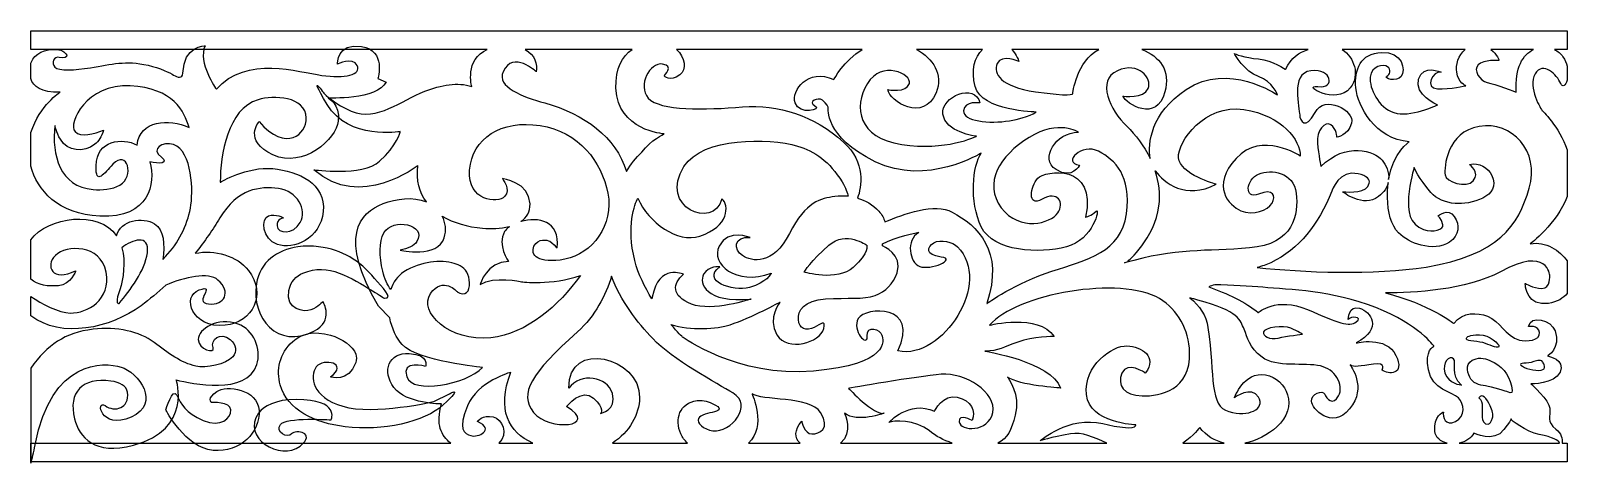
# Model space of a CAD drawing. Header units: centimetres. Extents: x -27.5 to -5.7, y -9.5 to -3.3.
import ezdxf

# ---------------------------------------------------------------- set-up
doc = ezdxf.new("R2010")
doc.units = ezdxf.units.CM
doc.header["$MEASUREMENT"] = 0
doc.layers.add('layer 1', color=7, linetype='Continuous')

msp = doc.modelspace()

# ---------------------------------------------------------------- linework, layer by layer
at = {"layer": 'layer 1', "color": 250}
for points, knots in [([(-6.20952, -7.5562), (-6.20952, -7.5562), (-6.0637, -7.52969), (-6.05045, -7.64237), (-6.05045, -7.64237), (-6.03719, -7.75504), (-6.24266, -7.77493), (-6.33545, -7.74841), (-6.33545, -7.74841), (-6.54642, -7.68814), (-6.60865, -7.4776), (-6.79254, -7.40811), (-6.79254, -7.40811), (-6.93299, -7.35503), (-7.14573, -7.3441), (-7.27001, -7.5098), (-7.27001, -7.5098), (-7.27001, -7.5098), (-7.62492, -7.23495), (-8.23915, -7.07578), (-8.23915, -7.07578), (-7.84729, -7.07707), (-7.0926, -7.04137), (-6.60847, -6.77569), (-6.60847, -6.77569), (-5.93063, -6.4037), (-5.90661, -6.82985), (-5.90661, -6.82985), (-5.90661, -6.82985), (-5.90661, -6.82985), (-5.88896, -7.01221), (-6.01838, -7.01221), (-6.01838, -7.01221), (-6.14779, -7.01221), (-6.25367, -6.94162), (-6.25367, -6.94162), (-6.25367, -6.94162), (-6.25367, -6.94162), (-6.25291, -6.98228), (-6.25291, -6.98228), (-6.25291, -6.98228), (-6.25291, -6.98228), (-6.2224, -7.27207), (-5.92498, -7.22631), (-5.92498, -7.22631), (-5.79743, -7.20669), (-5.71198, -7.15199), (-5.65716, -7.08449), (-5.65716, -7.08449), (-5.65716, -7.08449), (-5.65716, -6.62291), (-5.65716, -6.62291), (-5.65716, -6.62291), (-5.76316, -6.47938), (-5.95936, -6.33273), (-6.18427, -6.37981), (-6.18427, -6.37981), (-6.18427, -6.37981), (-5.8071, -6.09818), (-5.65716, -5.70645), (-5.65716, -5.70645), (-5.65716, -5.70645), (-5.65716, -5.04429), (-5.65716, -5.04429), (-5.65716, -5.04429), (-5.77338, -4.70698), (-6.0165, -4.48088), (-6.0165, -4.48088), (-6.0165, -4.48088), (-6.0165, -4.48088), (-6.23003, -4.15296), (-6.11564, -3.9623), (-6.11564, -3.9623), (-6.00124, -3.77165), (-5.80296, -3.97756), (-5.74958, -4.09957), (-5.74958, -4.09957), (-5.72405, -4.15793), (-5.67936, -4.1273), (-5.65716, -4.05363), (-5.65716, -4.05363), (-5.65716, -4.05363), (-5.65716, -3.85443), (-5.65716, -3.85443), (-5.65716, -3.85443), (-5.66869, -3.80989), (-5.68842, -3.76352), (-5.71907, -3.71826), (-5.71907, -3.71826), (-5.74851, -3.67481), (-5.79112, -3.64017), (-5.84072, -3.61693), (-5.84072, -3.61693), (-5.84072, -3.61693), (-5.65716, -3.61693), (-5.65716, -3.61693), (-5.65716, -3.61693), (-5.65716, -3.61693), (-5.65716, -3.34837), (-5.65716, -3.34837), (-5.65716, -3.34837), (-5.65716, -3.34837), (-27.5, -3.34837), (-27.5, -3.34837), (-27.5, -3.34837), (-27.5, -3.34837), (-27.5, -3.61693), (-27.5, -3.61693), (-27.5, -3.61693), (-27.5, -3.61693), (-21.00954, -3.61693), (-21.00954, -3.61693), (-21.00954, -3.61693), (-21.33507, -3.75475), (-21.23022, -4.14298), (-21.23022, -4.14298), (-21.23022, -4.14298), (-21.43006, -4.07207), (-21.66797, -4.12173), (-21.89868, -4.20919), (-21.89868, -4.20919), (-22.24223, -4.33943), (-22.56341, -4.64507), (-22.9425, -4.49138), (-22.9425, -4.49138), (-23.15939, -4.40344), (-23.33584, -4.23704), (-23.32584, -4.24776), (-23.32584, -4.24776), (-23.30984, -4.2649), (-23.59064, -3.8823), (-23.28656, -4.39648), (-23.28656, -4.39648), (-22.98247, -4.91065), (-22.24715, -4.78349), (-22.24715, -4.78349), (-22.24715, -4.78349), (-22.24715, -4.78349), (-22.29138, -4.98252), (-22.54017, -5.20367), (-22.54017, -5.20367), (-22.78897, -5.42482), (-23.47337, -5.32546), (-23.47337, -5.32546), (-23.47337, -5.32546), (-22.81418, -5.91223), (-21.99882, -5.26649), (-21.99882, -5.26649), (-21.99882, -5.26649), (-22.02155, -5.47865), (-21.97281, -5.64932), (-21.87593, -5.78255), (-21.87593, -5.78255), (-22.06528, -5.70321), (-22.30538, -5.73612), (-22.48979, -5.80537), (-22.48979, -5.80537), (-22.8307, -5.93339), (-23.12934, -6.29196), (-22.55725, -7.2639), (-22.55725, -7.2639), (-22.55725, -7.2639), (-22.39679, -7.42972), (-22.39679, -7.42972), (-22.39679, -7.42972), (-22.36715, -7.58225), (-22.30258, -7.72382), (-22.21972, -7.81305), (-22.21972, -7.81305), (-22.00268, -8.04679), (-21.07608, -8.13861), (-21.07608, -8.13861), (-21.07608, -8.13861), (-21.31816, -8.3807), (-22.06946, -8.52261), (-22.15294, -8.27218), (-22.15294, -8.27218), (-22.23641, -8.02175), (-21.88581, -8.12192), (-21.88581, -8.12192), (-21.88581, -8.12192), (-21.88581, -8.12192), (-21.82737, -7.95496), (-22.11954, -7.93827), (-22.11954, -7.93827), (-22.41172, -7.92157), (-22.51189, -8.1887), (-22.33659, -8.42244), (-22.33659, -8.42244), (-22.16128, -8.65617), (-21.66042, -8.65617), (-21.66042, -8.65617), (-21.66042, -8.65617), (-21.7442, -8.9418), (-21.66637, -9.11619), (-21.52924, -9.21192), (-21.52924, -9.21192), (-21.52924, -9.21192), (-27.5, -9.21192), (-27.5, -9.21192), (-27.5, -9.21192), (-27.5, -9.21192), (-27.5, -9.48048), (-27.5, -9.48048), (-27.5, -9.48048), (-27.5, -9.48048), (-5.65716, -9.48048), (-5.65716, -9.48048), (-5.65716, -9.48048), (-5.65716, -9.48048), (-5.65716, -9.21192), (-5.65716, -9.21192), (-5.65716, -9.21192), (-5.65716, -9.21192), (-5.73011, -9.21192), (-5.73011, -9.21192), (-5.73011, -9.21192), (-5.72729, -9.15378), (-5.74042, -9.07238), (-5.81873, -9.01364), (-5.81873, -9.01364), (-5.954, -8.91219), (-5.89482, -8.82765), (-5.90328, -8.71774), (-5.90328, -8.71774), (-5.91173, -8.60784), (-6.17381, -8.37112), (-6.17381, -8.37112), (-6.17381, -8.37112), (-6.17381, -8.37112), (-5.8441, -8.37957), (-5.75955, -8.20203), (-5.75955, -8.20203), (-5.67501, -8.02449), (-5.93709, -7.97377), (-5.93709, -7.97377), (-5.93709, -7.97377), (-5.93709, -7.97377), (-5.74591, -7.87053), (-5.83045, -7.61691), (-5.83045, -7.61691), (-5.88104, -7.46513), (-6.1797, -7.38149), (-6.20952, -7.5562)], [0, 0, 0, 0, 0.01612903, 0.01612903, 0.01612903, 0.01612903, 0.03225806, 0.03225806, 0.03225806, 0.03225806, 0.0483871, 0.0483871, 0.0483871, 0.0483871, 0.06451613, 0.06451613, 0.06451613, 0.06451613, 0.08064516, 0.08064516, 0.08064516, 0.08064516, 0.09677419, 0.09677419, 0.09677419, 0.09677419, 0.11290323, 0.11290323, 0.11290323, 0.11290323, 0.12903226, 0.12903226, 0.12903226, 0.12903226, 0.14516129, 0.14516129, 0.14516129, 0.14516129, 0.16129032, 0.16129032, 0.16129032, 0.16129032, 0.17741935, 0.17741935, 0.17741935, 0.17741935, 0.19354839, 0.19354839, 0.19354839, 0.19354839, 0.20967742, 0.20967742, 0.20967742, 0.20967742, 0.22580645, 0.22580645, 0.22580645, 0.22580645, 0.24193548, 0.24193548, 0.24193548, 0.24193548, 0.25806452, 0.25806452, 0.25806452, 0.25806452, 0.27419355, 0.27419355, 0.27419355, 0.27419355, 0.29032258, 0.29032258, 0.29032258, 0.29032258, 0.30645161, 0.30645161, 0.30645161, 0.30645161, 0.32258065, 0.32258065, 0.32258065, 0.32258065, 0.33870968, 0.33870968, 0.33870968, 0.33870968, 0.35483871, 0.35483871, 0.35483871, 0.35483871, 0.37096774, 0.37096774, 0.37096774, 0.37096774, 0.38709677, 0.38709677, 0.38709677, 0.38709677, 0.40322581, 0.40322581, 0.40322581, 0.40322581, 0.41935484, 0.41935484, 0.41935484, 0.41935484, 0.43548387, 0.43548387, 0.43548387, 0.43548387, 0.4516129, 0.4516129, 0.4516129, 0.4516129, 0.46774194, 0.46774194, 0.46774194, 0.46774194, 0.48387097, 0.48387097, 0.48387097, 0.48387097, 0.5, 0.5, 0.5, 0.5, 0.51612903, 0.51612903, 0.51612903, 0.51612903, 0.53225806, 0.53225806, 0.53225806, 0.53225806, 0.5483871, 0.5483871, 0.5483871, 0.5483871, 0.56451613, 0.56451613, 0.56451613, 0.56451613, 0.58064516, 0.58064516, 0.58064516, 0.58064516, 0.59677419, 0.59677419, 0.59677419, 0.59677419, 0.61290323, 0.61290323, 0.61290323, 0.61290323, 0.62903226, 0.62903226, 0.62903226, 0.62903226, 0.64516129, 0.64516129, 0.64516129, 0.64516129, 0.66129032, 0.66129032, 0.66129032, 0.66129032, 0.67741935, 0.67741935, 0.67741935, 0.67741935, 0.69354839, 0.69354839, 0.69354839, 0.69354839, 0.70967742, 0.70967742, 0.70967742, 0.70967742, 0.72580645, 0.72580645, 0.72580645, 0.72580645, 0.74193548, 0.74193548, 0.74193548, 0.74193548, 0.75806452, 0.75806452, 0.75806452, 0.75806452, 0.77419355, 0.77419355, 0.77419355, 0.77419355, 0.79032258, 0.79032258, 0.79032258, 0.79032258, 0.80645161, 0.80645161, 0.80645161, 0.80645161, 0.82258065, 0.82258065, 0.82258065, 0.82258065, 0.83870968, 0.83870968, 0.83870968, 0.83870968, 0.85483871, 0.85483871, 0.85483871, 0.85483871, 0.87096774, 0.87096774, 0.87096774, 0.87096774, 0.88709677, 0.88709677, 0.88709677, 0.88709677, 0.90322581, 0.90322581, 0.90322581, 0.90322581, 0.91935484, 0.91935484, 0.91935484, 0.91935484, 0.93548387, 0.93548387, 0.93548387, 0.93548387, 0.9516129, 0.9516129, 0.9516129, 0.9516129, 0.96774194, 0.96774194, 0.96774194, 0.96774194, 1, 1, 1, 1]), ([(-23.13909, -3.82453), (-23.13909, -3.82453), (-22.92382, -3.71222), (-22.85831, -3.84325), (-22.85831, -3.84325), (-22.79279, -3.97428), (-23.03613, -4.03043), (-23.36371, -3.98364), (-23.36371, -3.98364), (-23.69129, -3.93684), (-24.43067, -3.6935), (-24.8612, -4.18018), (-24.8612, -4.18018), (-24.8612, -4.18018), (-25.13262, -3.79645), (-25.02031, -3.56247), (-25.02031, -3.56247), (-25.02031, -3.56247), (-25.32642, -3.56247), (-25.33817, -3.95102), (-25.33817, -3.95102), (-25.34079, -4.03796), (-25.41584, -4.01059), (-25.46821, -3.97825), (-25.46821, -3.97825), (-25.51881, -3.947), (-25.66004, -3.87911), (-25.83278, -3.83922), (-25.83278, -3.83922), (-26.15063, -3.76584), (-26.34988, -3.82604), (-26.65124, -3.87535), (-26.65124, -3.87535), (-26.87246, -3.91154), (-27.10281, -3.92102), (-27.1559, -3.86794), (-27.1559, -3.86794), (-27.21743, -3.80641), (-27.16641, -3.70917), (-27.09358, -3.728), (-27.09358, -3.728), (-27.03133, -3.7441), (-26.9734, -3.7248), (-26.98732, -3.69759), (-26.98732, -3.69759), (-27.01609, -3.64136), (-27.0676, -3.62018), (-27.12183, -3.61585), (-27.12183, -3.61585), (-27.29775, -3.60181), (-27.44317, -3.6666), (-27.49526, -3.8027), (-27.49526, -3.8027), (-27.49694, -3.80708), (-27.49852, -3.81155), (-27.5, -3.81608), (-27.5, -3.81608), (-27.5, -3.81608), (-27.5, -3.88716), (-27.5, -3.88716), (-27.5, -3.88716), (-27.5, -3.88716), (-27.5, -4.02856), (-27.5, -4.02856), (-27.5, -4.02856), (-27.4635, -4.13878), (-27.35445, -4.23399), (-27.08117, -4.22213), (-27.08117, -4.22213), (-27.08117, -4.22213), (-27.3679, -4.40474), (-27.49785, -4.79451), (-27.49785, -4.79451), (-27.4986, -4.79676), (-27.49928, -4.79908), (-27.5, -4.80135), (-27.5, -4.80135), (-27.5, -4.80135), (-27.5, -5.2743), (-27.5, -5.2743), (-27.5, -5.2743), (-27.40785, -5.61499), (-27.11473, -5.95662), (-26.51612, -5.98582), (-26.51612, -5.98582), (-25.80901, -6.02031), (-25.72211, -5.5155), (-25.80745, -5.21447), (-25.80745, -5.21447), (-25.67696, -5.2457), (-25.52709, -5.23417), (-25.64295, -5.14728), (-25.64295, -5.14728), (-25.80498, -5.02575), (-25.62031, -4.91893), (-25.47269, -4.96837), (-25.47269, -4.96837), (-25.19575, -5.0611), (-25.18842, -5.64873), (-25.22948, -5.86991), (-25.22948, -5.86991), (-25.2766, -6.1238), (-25.40015, -6.36581), (-25.58372, -6.56034), (-25.58372, -6.56034), (-25.58372, -6.56034), (-25.62311, -6.60208), (-25.62311, -6.60208), (-25.62311, -6.60208), (-25.59265, -6.39383), (-25.60374, -6.17567), (-25.73887, -6.09451), (-25.73887, -6.09451), (-25.90802, -5.99292), (-26.22396, -6.03738), (-26.28014, -6.26397), (-26.28014, -6.26397), (-26.52462, -5.88984), (-27.25956, -5.99415), (-27.5, -6.3218), (-27.5, -6.3218), (-27.5, -6.3218), (-27.5, -6.88137), (-27.5, -6.88137), (-27.5, -6.88137), (-27.4003, -6.97091), (-27.24352, -6.98797), (-27.10678, -6.97494), (-27.10678, -6.97494), (-26.92909, -6.95802), (-26.86139, -6.76341), (-26.86139, -6.76341), (-26.86139, -6.76341), (-27.19139, -6.92418), (-27.30139, -6.69572), (-27.14908, -6.54341), (-27.14908, -6.54341), (-26.99678, -6.39111), (-26.50601, -6.38265), (-26.42986, -6.78033), (-26.42986, -6.78033), (-26.35371, -7.17802), (-26.69217, -7.36417), (-26.93755, -7.36417), (-26.93755, -7.36417), (-27.09899, -7.36417), (-27.3483, -7.225), (-27.5, -7.12978), (-27.5, -7.12978), (-27.5, -7.12978), (-27.5, -7.40123), (-27.5, -7.40123), (-27.5, -7.40123), (-27.06538, -7.7369), (-26.36322, -7.5767), (-25.931, -7.25888), (-25.931, -7.25888), (-25.80757, -7.16813), (-25.69104, -7.07007), (-25.58173, -6.96749), (-25.58173, -6.96749), (-25.3092, -6.85179), (-24.97342, -6.77426), (-24.83833, -6.89376), (-24.83833, -6.89376), (-24.64596, -7.06393), (-24.74215, -7.2563), (-24.97151, -7.23411), (-24.97151, -7.23411), (-25.20087, -7.21191), (-24.84573, -6.94555), (-25.10469, -7.03434), (-25.10469, -7.03434), (-25.36365, -7.12312), (-25.20574, -7.5885), (-24.73475, -7.53746), (-24.73475, -7.53746), (-24.34452, -7.49517), (-24.13902, -7.09473), (-24.40429, -6.75642), (-24.40429, -6.75642), (-24.57016, -6.54487), (-24.88252, -6.46017), (-25.16252, -6.51312), (-25.16252, -6.51312), (-25.02641, -6.3435), (-24.90869, -6.17238), (-24.81064, -6.00988), (-24.81064, -6.00988), (-24.55926, -5.59331), (-24.24324, -5.5574), (-23.9775, -5.59331), (-23.9775, -5.59331), (-23.71176, -5.62922), (-23.56812, -5.89496), (-23.66867, -6.07452), (-23.66867, -6.07452), (-23.76922, -6.25407), (-23.99187, -6.23253), (-23.99905, -6.12479), (-23.99905, -6.12479), (-24.00623, -6.01706), (-23.90568, -6.00988), (-23.90568, -6.00988), (-23.90568, -6.00988), (-23.90568, -6.00988), (-24.01837, -5.9456), (-24.12206, -5.98166), (-24.12206, -5.98166), (-24.22575, -6.01773), (-24.21673, -6.31076), (-23.99132, -6.3874), (-23.99132, -6.3874), (-23.76591, -6.46404), (-23.38271, -6.31527), (-23.34214, -5.91855), (-23.34214, -5.91855), (-23.30157, -5.52183), (-23.69378, -5.34601), (-24.05895, -5.30994), (-24.05895, -5.30994), (-24.42411, -5.27387), (-24.80527, -5.50266), (-24.80527, -5.50266), (-24.80527, -5.50266), (-24.80527, -5.11637), (-24.70181, -4.46075), (-24.26765, -4.32904), (-24.26765, -4.32904), (-24.0536, -4.2641), (-23.58995, -4.27851), (-23.58309, -4.58817), (-23.58309, -4.58817), (-23.58047, -4.70599), (-23.65198, -4.82588), (-23.76913, -4.86656), (-23.76913, -4.86656), (-23.89186, -4.90917), (-24.06468, -4.86484), (-24.25484, -4.64008), (-24.25484, -4.64008), (-24.25484, -4.64008), (-24.48648, -4.91585), (-24.05629, -5.1144), (-24.05629, -5.1144), (-23.62609, -5.31295), (-23.15184, -4.88549), (-23.1274, -4.63499), (-23.1274, -4.63499), (-23.10297, -4.38449), (-23.27404, -4.30506), (-23.27404, -4.30506), (-23.27404, -4.30506), (-23.27404, -4.30506), (-22.57142, -4.33561), (-22.44922, -4.079), (-22.44922, -4.079), (-22.44922, -4.079), (-22.56531, -4.03012), (-22.56531, -4.03012), (-22.56531, -4.03012), (-22.56531, -4.03012), (-22.44311, -3.62688), (-22.79748, -3.57189), (-22.79748, -3.57189), (-23.15184, -3.51691), (-23.13909, -3.82453), (-23.13909, -3.82453)], [0, 0, 0, 0, 0.01470588, 0.01470588, 0.01470588, 0.01470588, 0.02941176, 0.02941176, 0.02941176, 0.02941176, 0.04411765, 0.04411765, 0.04411765, 0.04411765, 0.05882353, 0.05882353, 0.05882353, 0.05882353, 0.07352941, 0.07352941, 0.07352941, 0.07352941, 0.08823529, 0.08823529, 0.08823529, 0.08823529, 0.10294118, 0.10294118, 0.10294118, 0.10294118, 0.11764706, 0.11764706, 0.11764706, 0.11764706, 0.13235294, 0.13235294, 0.13235294, 0.13235294, 0.14705882, 0.14705882, 0.14705882, 0.14705882, 0.16176471, 0.16176471, 0.16176471, 0.16176471, 0.17647059, 0.17647059, 0.17647059, 0.17647059, 0.19117647, 0.19117647, 0.19117647, 0.19117647, 0.20588235, 0.20588235, 0.20588235, 0.20588235, 0.22058824, 0.22058824, 0.22058824, 0.22058824, 0.23529412, 0.23529412, 0.23529412, 0.23529412, 0.25, 0.25, 0.25, 0.25, 0.26470588, 0.26470588, 0.26470588, 0.26470588, 0.27941176, 0.27941176, 0.27941176, 0.27941176, 0.29411765, 0.29411765, 0.29411765, 0.29411765, 0.30882353, 0.30882353, 0.30882353, 0.30882353, 0.32352941, 0.32352941, 0.32352941, 0.32352941, 0.33823529, 0.33823529, 0.33823529, 0.33823529, 0.35294118, 0.35294118, 0.35294118, 0.35294118, 0.36764706, 0.36764706, 0.36764706, 0.36764706, 0.38235294, 0.38235294, 0.38235294, 0.38235294, 0.39705882, 0.39705882, 0.39705882, 0.39705882, 0.41176471, 0.41176471, 0.41176471, 0.41176471, 0.42647059, 0.42647059, 0.42647059, 0.42647059, 0.44117647, 0.44117647, 0.44117647, 0.44117647, 0.45588235, 0.45588235, 0.45588235, 0.45588235, 0.47058824, 0.47058824, 0.47058824, 0.47058824, 0.48529412, 0.48529412, 0.48529412, 0.48529412, 0.5, 0.5, 0.5, 0.5, 0.51470588, 0.51470588, 0.51470588, 0.51470588, 0.52941176, 0.52941176, 0.52941176, 0.52941176, 0.54411765, 0.54411765, 0.54411765, 0.54411765, 0.55882353, 0.55882353, 0.55882353, 0.55882353, 0.57352941, 0.57352941, 0.57352941, 0.57352941, 0.58823529, 0.58823529, 0.58823529, 0.58823529, 0.60294118, 0.60294118, 0.60294118, 0.60294118, 0.61764706, 0.61764706, 0.61764706, 0.61764706, 0.63235294, 0.63235294, 0.63235294, 0.63235294, 0.64705882, 0.64705882, 0.64705882, 0.64705882, 0.66176471, 0.66176471, 0.66176471, 0.66176471, 0.67647059, 0.67647059, 0.67647059, 0.67647059, 0.69117647, 0.69117647, 0.69117647, 0.69117647, 0.70588235, 0.70588235, 0.70588235, 0.70588235, 0.72058824, 0.72058824, 0.72058824, 0.72058824, 0.73529412, 0.73529412, 0.73529412, 0.73529412, 0.75, 0.75, 0.75, 0.75, 0.76470588, 0.76470588, 0.76470588, 0.76470588, 0.77941176, 0.77941176, 0.77941176, 0.77941176, 0.79411765, 0.79411765, 0.79411765, 0.79411765, 0.80882353, 0.80882353, 0.80882353, 0.80882353, 0.82352941, 0.82352941, 0.82352941, 0.82352941, 0.83823529, 0.83823529, 0.83823529, 0.83823529, 0.85294118, 0.85294118, 0.85294118, 0.85294118, 0.86764706, 0.86764706, 0.86764706, 0.86764706, 0.88235294, 0.88235294, 0.88235294, 0.88235294, 0.89705882, 0.89705882, 0.89705882, 0.89705882, 0.91176471, 0.91176471, 0.91176471, 0.91176471, 0.92647059, 0.92647059, 0.92647059, 0.92647059, 0.94117647, 0.94117647, 0.94117647, 0.94117647, 0.95588235, 0.95588235, 0.95588235, 0.95588235, 0.97058824, 0.97058824, 0.97058824, 0.97058824, 1, 1, 1, 1]), ([(-18.95241, -3.61693), (-19.0886, -3.70965), (-19.19054, -3.87913), (-19.18141, -4.16598), (-19.18141, -4.16598), (-19.16224, -4.76859), (-18.49482, -4.81593), (-18.49482, -4.81593), (-18.49482, -4.81593), (-18.49482, -4.81593), (-18.6825, -4.89757), (-18.813, -5.07676), (-18.813, -5.07676), (-18.89776, -5.15517), (-18.9699, -5.24822), (-19.03068, -5.34993), (-19.03068, -5.34993), (-19.18536, -4.86185), (-19.62454, -4.53035), (-20.19258, -4.37587), (-20.19258, -4.37587), (-20.5055, -4.29078), (-20.8817, -4.14461), (-20.7849, -3.93342), (-20.7849, -3.93342), (-20.64082, -3.61907), (-20.31338, -3.93342), (-20.31338, -3.93342), (-20.31338, -3.93342), (-20.29735, -3.82924), (-20.33038, -3.69075), (-20.46942, -3.61693), (-20.46942, -3.61693), (-20.46942, -3.61693), (-18.95241, -3.61693), (-18.95241, -3.61693)], [0, 0, 0, 0, 0.1, 0.1, 0.1, 0.1, 0.2, 0.2, 0.2, 0.2, 0.3, 0.3, 0.3, 0.3, 0.4, 0.4, 0.4, 0.4, 0.5, 0.5, 0.5, 0.5, 0.6, 0.6, 0.6, 0.6, 0.7, 0.7, 0.7, 0.7, 0.8, 0.8, 0.8, 0.8, 1, 1, 1, 1]), ([(-15.68056, -3.61693), (-15.94004, -3.76917), (-16.08329, -4.04257), (-16.08329, -4.04257), (-16.08329, -4.04257), (-16.45071, -3.87608), (-16.69183, -4.19757), (-16.63442, -4.37554), (-16.63442, -4.37554), (-16.57701, -4.55351), (-16.23829, -4.47313), (-16.35311, -4.41573), (-16.35311, -4.41573), (-16.46793, -4.35832), (-16.30719, -4.28943), (-16.24404, -4.33535), (-16.24404, -4.33535), (-16.18089, -4.38128), (-16.16161, -4.44558), (-16.16161, -4.44558), (-16.16161, -4.44558), (-16.16161, -4.44558), (-16.22338, -4.85328), (-15.49446, -5.21157), (-15.49446, -5.21157), (-14.76553, -5.56985), (-13.98719, -5.08802), (-13.98719, -5.08802), (-13.98719, -5.08802), (-14.11074, -5.26099), (-14.16016, -5.77988), (-13.98719, -6.13817), (-13.98719, -6.13817), (-13.81423, -6.49645), (-13.15943, -6.52116), (-12.77644, -6.42232), (-12.77644, -6.42232), (-12.39344, -6.32349), (-12.29461, -5.85401), (-12.35638, -5.91578), (-12.35638, -5.91578), (-12.41815, -5.97756), (-12.50463, -6.00226), (-12.50463, -6.00226), (-12.50463, -6.00226), (-12.33167, -5.22392), (-13.0853, -5.33511), (-13.18414, -5.44631), (-13.18414, -5.44631), (-13.28298, -5.5575), (-13.34475, -5.86636), (-13.12237, -5.74282), (-13.12237, -5.74282), (-12.89998, -5.61927), (-12.80115, -5.79224), (-12.89998, -5.94049), (-12.89998, -5.94049), (-12.99882, -6.08875), (-13.44359, -6.21229), (-13.70303, -5.86636), (-13.70303, -5.86636), (-13.96248, -5.52043), (-13.72774, -5.12509), (-13.30769, -4.86564), (-13.30769, -4.86564), (-12.88763, -4.60619), (-12.60347, -4.79151), (-12.60347, -4.79151), (-12.60347, -4.79151), (-12.93705, -4.79151), (-13.15943, -5.1745), (-12.92469, -5.32276), (-12.92469, -5.32276), (-12.68995, -5.47102), (-12.59112, -5.26099), (-12.59112, -5.26099), (-12.59112, -5.26099), (-12.85056, -5.22392), (-12.55405, -4.93977), (-12.31932, -5.06331), (-12.31932, -5.06331), (-12.08458, -5.18686), (-11.84984, -5.40924), (-11.92397, -5.95285), (-11.92397, -5.95285), (-11.99809, -6.49645), (-12.47993, -6.60764), (-12.98647, -6.76825), (-12.98647, -6.76825), (-13.49301, -6.92886), (-13.90963, -7.22876), (-13.90963, -7.22876), (-13.90963, -7.22876), (-13.65661, -6.47714), (-14.04358, -6.11993), (-14.40079, -5.92644), (-14.40079, -5.92644), (-14.64443, -5.79447), (-15.09572, -5.9533), (-15.3581, -6.06764), (-15.3581, -6.06764), (-15.37167, -6.01724), (-15.3978, -5.965), (-15.44358, -5.91556), (-15.44358, -5.91556), (-15.53261, -5.8194), (-15.63755, -5.76036), (-15.74525, -5.72877), (-15.74525, -5.72877), (-15.69234, -5.57225), (-15.62616, -5.22248), (-15.94609, -4.93391), (-15.94609, -4.93391), (-16.37233, -4.54946), (-16.86543, -4.39067), (-17.3836, -4.43246), (-17.3836, -4.43246), (-17.90176, -4.47424), (-18.56201, -4.49096), (-18.72081, -4.30709), (-18.72081, -4.30709), (-18.8796, -4.12323), (-18.69573, -3.79728), (-18.52022, -3.82235), (-18.52022, -3.82235), (-18.34472, -3.84743), (-18.49515, -3.9895), (-18.49515, -3.9895), (-18.49515, -3.9895), (-18.49515, -3.9895), (-18.41332, -4.08248), (-18.2743, -3.97702), (-18.2743, -3.97702), (-18.17087, -3.89855), (-18.1975, -3.72456), (-18.32057, -3.61693), (-18.32057, -3.61693), (-18.32057, -3.61693), (-15.68056, -3.61693), (-15.68056, -3.61693)], [0, 0, 0, 0, 0.02777778, 0.02777778, 0.02777778, 0.02777778, 0.05555556, 0.05555556, 0.05555556, 0.05555556, 0.08333333, 0.08333333, 0.08333333, 0.08333333, 0.11111111, 0.11111111, 0.11111111, 0.11111111, 0.13888889, 0.13888889, 0.13888889, 0.13888889, 0.16666667, 0.16666667, 0.16666667, 0.16666667, 0.19444444, 0.19444444, 0.19444444, 0.19444444, 0.22222222, 0.22222222, 0.22222222, 0.22222222, 0.25, 0.25, 0.25, 0.25, 0.27777778, 0.27777778, 0.27777778, 0.27777778, 0.30555556, 0.30555556, 0.30555556, 0.30555556, 0.33333333, 0.33333333, 0.33333333, 0.33333333, 0.36111111, 0.36111111, 0.36111111, 0.36111111, 0.38888889, 0.38888889, 0.38888889, 0.38888889, 0.41666667, 0.41666667, 0.41666667, 0.41666667, 0.44444444, 0.44444444, 0.44444444, 0.44444444, 0.47222222, 0.47222222, 0.47222222, 0.47222222, 0.5, 0.5, 0.5, 0.5, 0.52777778, 0.52777778, 0.52777778, 0.52777778, 0.55555556, 0.55555556, 0.55555556, 0.55555556, 0.58333333, 0.58333333, 0.58333333, 0.58333333, 0.61111111, 0.61111111, 0.61111111, 0.61111111, 0.63888889, 0.63888889, 0.63888889, 0.63888889, 0.66666667, 0.66666667, 0.66666667, 0.66666667, 0.69444444, 0.69444444, 0.69444444, 0.69444444, 0.72222222, 0.72222222, 0.72222222, 0.72222222, 0.75, 0.75, 0.75, 0.75, 0.77777778, 0.77777778, 0.77777778, 0.77777778, 0.80555556, 0.80555556, 0.80555556, 0.80555556, 0.83333333, 0.83333333, 0.83333333, 0.83333333, 0.86111111, 0.86111111, 0.86111111, 0.86111111, 0.88888889, 0.88888889, 0.88888889, 0.88888889, 0.91666667, 0.91666667, 0.91666667, 0.91666667, 0.94444444, 0.94444444, 0.94444444, 0.94444444, 1, 1, 1, 1]), ([(-13.96911, -3.61693), (-14.08078, -3.72085), (-14.13549, -3.90655), (-14.07346, -4.14229), (-14.07346, -4.14229), (-13.98115, -4.49304), (-13.2058, -4.50535), (-13.2058, -4.50535), (-13.2058, -4.50535), (-13.2058, -4.50535), (-13.30426, -4.57919), (-13.58732, -4.62842), (-13.58732, -4.62842), (-13.87039, -4.67765), (-14.25191, -4.63457), (-14.2396, -4.48689), (-14.2396, -4.48689), (-14.2273, -4.3392), (-14.00577, -4.37612), (-14.00577, -4.37612), (-14.00577, -4.37612), (-14.07961, -4.08075), (-14.55959, -4.28382), (-14.53498, -4.53612), (-14.53498, -4.53612), (-14.51036, -4.78841), (-14.05499, -4.84995), (-14.05499, -4.84995), (-14.05499, -4.84995), (-14.05499, -4.84995), (-14.4988, -5.06445), (-15.11882, -4.96685), (-15.11882, -4.96685), (-15.73884, -4.86926), (-15.80773, -4.43869), (-15.60679, -4.09998), (-15.60679, -4.09998), (-15.40586, -3.76126), (-14.96955, -3.96219), (-15.00974, -4.09998), (-15.00974, -4.09998), (-15.04993, -4.23776), (-15.31401, -4.18609), (-15.31401, -4.18609), (-15.31401, -4.18609), (-15.29679, -4.35258), (-14.80307, -4.65684), (-14.63084, -4.23202), (-14.63084, -4.23202), (-14.52355, -3.96736), (-14.6725, -3.7406), (-14.90693, -3.61693), (-14.90693, -3.61693), (-14.90693, -3.61693), (-13.96911, -3.61693), (-13.96911, -3.61693)], [0, 0, 0, 0, 0.06666667, 0.06666667, 0.06666667, 0.06666667, 0.13333333, 0.13333333, 0.13333333, 0.13333333, 0.2, 0.2, 0.2, 0.2, 0.26666667, 0.26666667, 0.26666667, 0.26666667, 0.33333333, 0.33333333, 0.33333333, 0.33333333, 0.4, 0.4, 0.4, 0.4, 0.46666667, 0.46666667, 0.46666667, 0.46666667, 0.53333333, 0.53333333, 0.53333333, 0.53333333, 0.6, 0.6, 0.6, 0.6, 0.66666667, 0.66666667, 0.66666667, 0.66666667, 0.73333333, 0.73333333, 0.73333333, 0.73333333, 0.8, 0.8, 0.8, 0.8, 0.86666667, 0.86666667, 0.86666667, 0.86666667, 1, 1, 1, 1]), ([(-12.31773, -3.61693), (-12.63033, -3.77725), (-12.6889, -4.2469), (-12.6889, -4.2469), (-12.6889, -4.2469), (-12.6889, -4.2469), (-12.71966, -4.28997), (-13.21811, -4.21613), (-13.21811, -4.21613), (-13.71655, -4.14229), (-13.82116, -3.95768), (-13.75962, -3.81615), (-13.75962, -3.81615), (-13.69809, -3.67461), (-13.45194, -3.78538), (-13.45194, -3.78538), (-13.45194, -3.78538), (-13.45194, -3.78538), (-13.48247, -3.6918), (-13.55169, -3.61693), (-13.55169, -3.61693), (-13.55169, -3.61693), (-12.31773, -3.61693), (-12.31773, -3.61693)], [0, 0, 0, 0, 0.14285714, 0.14285714, 0.14285714, 0.14285714, 0.28571429, 0.28571429, 0.28571429, 0.28571429, 0.42857143, 0.42857143, 0.42857143, 0.42857143, 0.57142857, 0.57142857, 0.57142857, 0.57142857, 0.71428571, 0.71428571, 0.71428571, 0.71428571, 1, 1, 1, 1]), ([(-9.33909, -3.61693), (-9.47468, -3.65626), (-9.58279, -3.72743), (-9.66137, -3.90032), (-9.66137, -3.90032), (-9.66137, -3.90032), (-9.84542, -3.76647), (-10.04619, -3.74973), (-10.04619, -3.74973), (-10.24697, -3.733), (-10.38918, -3.67444), (-10.38918, -3.67444), (-10.38918, -3.67444), (-10.38918, -3.67444), (-10.24697, -3.93378), (-10.04619, -4.0007), (-10.04619, -4.0007), (-9.84542, -4.06763), (-9.77849, -4.26004), (-9.77849, -4.26004), (-9.77849, -4.26004), (-9.77849, -4.26004), (-10.47284, -3.7832), (-11.07516, -4.18475), (-11.07516, -4.18475), (-11.57992, -4.52125), (-11.62054, -4.9517), (-11.586, -5.16603), (-11.586, -5.16603), (-11.67493, -4.98212), (-11.7969, -4.8243), (-11.91529, -4.71094), (-11.91529, -4.71094), (-12.16353, -4.47327), (-12.35367, -4.05602), (-12.05261, -3.91869), (-12.05261, -3.91869), (-11.75156, -3.78137), (-11.55614, -4.02433), (-11.61423, -4.17221), (-11.61423, -4.17221), (-11.67233, -4.3201), (-11.97339, -4.27785), (-11.97339, -4.27785), (-11.97339, -4.27785), (-11.93113, -4.38876), (-11.49276, -4.66341), (-11.37656, -4.21975), (-11.37656, -4.21975), (-11.29703, -3.91611), (-11.44762, -3.70898), (-11.70634, -3.61693), (-11.70634, -3.61693), (-11.70634, -3.61693), (-9.33909, -3.61693), (-9.33909, -3.61693)], [0, 0, 0, 0, 0.06666667, 0.06666667, 0.06666667, 0.06666667, 0.13333333, 0.13333333, 0.13333333, 0.13333333, 0.2, 0.2, 0.2, 0.2, 0.26666667, 0.26666667, 0.26666667, 0.26666667, 0.33333333, 0.33333333, 0.33333333, 0.33333333, 0.4, 0.4, 0.4, 0.4, 0.46666667, 0.46666667, 0.46666667, 0.46666667, 0.53333333, 0.53333333, 0.53333333, 0.53333333, 0.6, 0.6, 0.6, 0.6, 0.66666667, 0.66666667, 0.66666667, 0.66666667, 0.73333333, 0.73333333, 0.73333333, 0.73333333, 0.8, 0.8, 0.8, 0.8, 0.86666667, 0.86666667, 0.86666667, 0.86666667, 1, 1, 1, 1]), ([(-7.10983, -3.61693), (-7.20786, -3.69551), (-7.24449, -3.83654), (-7.22906, -3.93942), (-7.22906, -3.93942), (-7.20618, -4.09195), (-7.09942, -4.13008), (-7.09942, -4.13008), (-7.09942, -4.13008), (-7.09942, -4.13008), (-7.32058, -4.18346), (-7.5036, -4.17584), (-7.5036, -4.17584), (-7.68663, -4.16821), (-7.57224, -3.90892), (-7.45022, -3.93942), (-7.45022, -3.93942), (-7.45022, -3.93942), (-7.70189, -3.81741), (-7.77052, -4.03856), (-7.77052, -4.03856), (-7.83916, -4.25972), (-7.5036, -4.40462), (-7.5036, -4.40462), (-7.5036, -4.40462), (-7.5036, -4.40462), (-7.89878, -4.5891), (-8.12123, -4.51375), (-8.12123, -4.51375), (-8.34369, -4.43841), (-8.47285, -4.16931), (-8.4585, -4.00785), (-8.4585, -4.00785), (-8.44415, -3.84639), (-8.26834, -3.82128), (-8.21093, -3.86075), (-8.21093, -3.86075), (-8.15353, -3.90021), (-8.17864, -3.97556), (-8.22529, -3.99709), (-8.22529, -3.99709), (-8.27193, -4.01862), (-8.08535, -4.09038), (-8.01718, -3.99709), (-8.01718, -3.99709), (-7.94901, -3.9038), (-7.99924, -3.64547), (-8.29704, -3.65623), (-8.29704, -3.65623), (-8.59484, -3.667), (-8.68813, -3.9038), (-8.66302, -4.16213), (-8.66302, -4.16213), (-8.6379, -4.42047), (-8.39033, -4.89049), (-7.90237, -4.92637), (-7.90237, -4.92637), (-7.90237, -4.92637), (-8.13133, -5.0722), (-8.19626, -5.46508), (-8.19626, -5.46508), (-8.18775, -5.36008), (-8.23335, -5.2587), (-8.28941, -5.18862), (-8.28941, -5.18862), (-8.3898, -5.06314), (-8.80808, -4.92092), (-9.15943, -5.28064), (-9.15943, -5.28064), (-9.15943, -5.28064), (-9.1929, -5.1217), (-9.20963, -4.94602), (-9.20963, -4.94602), (-9.22636, -4.77034), (-9.10088, -4.62813), (-9.01722, -4.68668), (-9.01722, -4.68668), (-8.93356, -4.74524), (-8.93356, -4.86236), (-8.93356, -4.86236), (-8.93356, -4.86236), (-8.93356, -4.86236), (-8.77462, -4.84563), (-8.72442, -4.66159), (-8.72442, -4.66159), (-8.67423, -4.47754), (-9.10924, -4.25167), (-9.24309, -4.51101), (-9.24309, -4.51101), (-9.37694, -4.77034), (-9.4606, -4.62813), (-9.4606, -4.54447), (-9.4606, -4.54447), (-9.4606, -4.46081), (-9.60281, -3.95051), (-9.30165, -3.91705), (-9.30165, -3.91705), (-9.00049, -3.88358), (-8.95029, -4.17638), (-9.20126, -4.14292), (-9.20126, -4.14292), (-9.45223, -4.10946), (-8.94193, -4.41898), (-8.74115, -4.15965), (-8.74115, -4.15965), (-8.59647, -3.97277), (-8.69072, -3.7251), (-8.85485, -3.61693), (-8.85485, -3.61693), (-8.85485, -3.61693), (-7.10983, -3.61693), (-7.10983, -3.61693)], [0, 0, 0, 0, 0.03448276, 0.03448276, 0.03448276, 0.03448276, 0.06896552, 0.06896552, 0.06896552, 0.06896552, 0.10344828, 0.10344828, 0.10344828, 0.10344828, 0.13793103, 0.13793103, 0.13793103, 0.13793103, 0.17241379, 0.17241379, 0.17241379, 0.17241379, 0.20689655, 0.20689655, 0.20689655, 0.20689655, 0.24137931, 0.24137931, 0.24137931, 0.24137931, 0.27586207, 0.27586207, 0.27586207, 0.27586207, 0.31034483, 0.31034483, 0.31034483, 0.31034483, 0.34482759, 0.34482759, 0.34482759, 0.34482759, 0.37931034, 0.37931034, 0.37931034, 0.37931034, 0.4137931, 0.4137931, 0.4137931, 0.4137931, 0.44827586, 0.44827586, 0.44827586, 0.44827586, 0.48275862, 0.48275862, 0.48275862, 0.48275862, 0.51724138, 0.51724138, 0.51724138, 0.51724138, 0.55172414, 0.55172414, 0.55172414, 0.55172414, 0.5862069, 0.5862069, 0.5862069, 0.5862069, 0.62068966, 0.62068966, 0.62068966, 0.62068966, 0.65517241, 0.65517241, 0.65517241, 0.65517241, 0.68965517, 0.68965517, 0.68965517, 0.68965517, 0.72413793, 0.72413793, 0.72413793, 0.72413793, 0.75862069, 0.75862069, 0.75862069, 0.75862069, 0.79310345, 0.79310345, 0.79310345, 0.79310345, 0.82758621, 0.82758621, 0.82758621, 0.82758621, 0.86206897, 0.86206897, 0.86206897, 0.86206897, 0.89655172, 0.89655172, 0.89655172, 0.89655172, 0.93103448, 0.93103448, 0.93103448, 0.93103448, 1, 1, 1, 1]), ([(-6.13774, -3.61693), (-6.28491, -3.68631), (-6.40494, -3.87086), (-6.38255, -4.22159), (-6.38255, -4.22159), (-6.38255, -4.22159), (-6.6876, -4.1072), (-6.79437, -4.08432), (-6.79437, -4.08432), (-6.90113, -4.06144), (-7.00028, -3.90892), (-6.92401, -3.83266), (-6.92401, -3.83266), (-6.84775, -3.7564), (-6.62659, -3.77165), (-6.62659, -3.77165), (-6.62659, -3.77165), (-6.62659, -3.77165), (-6.65371, -3.6802), (-6.74178, -3.61693), (-6.74178, -3.61693), (-6.74178, -3.61693), (-6.13774, -3.61693), (-6.13774, -3.61693)], [0, 0, 0, 0, 0.14285714, 0.14285714, 0.14285714, 0.14285714, 0.28571429, 0.28571429, 0.28571429, 0.28571429, 0.42857143, 0.42857143, 0.42857143, 0.42857143, 0.57142857, 0.57142857, 0.57142857, 0.57142857, 0.71428571, 0.71428571, 0.71428571, 0.71428571, 1, 1, 1, 1]), ([(-25.98675, -4.97422), (-26.20068, -4.86418), (-26.56156, -4.89946), (-26.57127, -5.26883), (-26.57127, -5.26883), (-26.57903, -5.56355), (-26.45261, -5.37406), (-26.33401, -5.24845), (-26.33401, -5.24845), (-26.12341, -5.02542), (-26.02372, -5.42348), (-26.23201, -5.54396), (-26.23201, -5.54396), (-26.33747, -5.60495), (-26.49255, -5.61842), (-26.61249, -5.60724), (-26.61249, -5.60724), (-27.08737, -5.56296), (-27.20535, -5.11561), (-27.1559, -4.69524), (-27.1559, -4.69524), (-27.1559, -4.69524), (-27.13463, -4.79773), (-27.07913, -4.89097), (-27.07913, -4.89097), (-26.97381, -5.06793), (-26.74817, -5.08747), (-26.58953, -4.96261), (-26.58953, -4.96261), (-26.53666, -4.921), (-26.49159, -4.85766), (-26.46628, -4.76165), (-26.46628, -4.76165), (-26.59253, -4.81526), (-26.79327, -4.8669), (-26.8691, -4.78348), (-26.8691, -4.78348), (-26.97941, -4.66215), (-26.70364, -4.09958), (-26.08593, -4.13268), (-26.08593, -4.13268), (-25.47154, -4.16559), (-25.31547, -4.49312), (-25.24869, -4.72456), (-25.24869, -4.72456), (-25.53458, -4.59621), (-25.95578, -4.61817), (-25.98675, -4.97422)], [0, 0, 0, 0, 0.07692308, 0.07692308, 0.07692308, 0.07692308, 0.15384615, 0.15384615, 0.15384615, 0.15384615, 0.23076923, 0.23076923, 0.23076923, 0.23076923, 0.30769231, 0.30769231, 0.30769231, 0.30769231, 0.38461538, 0.38461538, 0.38461538, 0.38461538, 0.46153846, 0.46153846, 0.46153846, 0.46153846, 0.53846154, 0.53846154, 0.53846154, 0.53846154, 0.61538462, 0.61538462, 0.61538462, 0.61538462, 0.69230769, 0.69230769, 0.69230769, 0.69230769, 0.76923077, 0.76923077, 0.76923077, 0.76923077, 0.84615385, 0.84615385, 0.84615385, 0.84615385, 1, 1, 1, 1]), ([(-11.5142, -5.34316), (-11.46292, -5.49945), (-11.43922, -5.66847), (-11.46107, -5.84122), (-11.46107, -5.84122), (-11.51916, -6.30073), (-11.90473, -6.62819), (-11.90473, -6.62819), (-11.90473, -6.62819), (-11.90473, -6.62819), (-11.95182, -6.65163), (-11.95182, -6.65163), (-11.95182, -6.65163), (-11.22706, -6.43507), (-10.78849, -6.49), (-10.17531, -6.43794), (-10.17531, -6.43794), (-9.54571, -6.38448), (-9.47444, -5.96277), (-9.51007, -5.65985), (-9.51007, -5.65985), (-9.54571, -5.35692), (-9.86645, -5.31535), (-10.04464, -5.38662), (-10.04464, -5.38662), (-10.22283, -5.4579), (-10.25847, -5.76082), (-10.04464, -5.67173), (-10.04464, -5.67173), (-9.83082, -5.58263), (-9.79518, -5.70142), (-9.85457, -5.8024), (-9.85457, -5.8024), (-9.91397, -5.90337), (-10.12148, -5.98336), (-10.29716, -5.90807), (-10.29716, -5.90807), (-10.47284, -5.83278), (-10.72381, -5.55671), (-10.36409, -5.16353), (-10.36409, -5.16353), (-10.00436, -4.77034), (-9.45223, -5.13006), (-9.45223, -5.13006), (-9.45223, -5.13006), (-9.45223, -4.91256), (-9.7032, -4.55283), (-10.25533, -4.46918), (-10.25533, -4.46918), (-10.80746, -4.38552), (-11.20065, -4.92092), (-11.18392, -5.15516), (-11.18392, -5.15516), (-11.16719, -5.3894), (-10.64852, -5.53161), (-10.64852, -5.53161), (-10.64852, -5.53161), (-11.08109, -5.75854), (-11.39341, -5.51059), (-11.5142, -5.34316)], [0, 0, 0, 0, 0.0625, 0.0625, 0.0625, 0.0625, 0.125, 0.125, 0.125, 0.125, 0.1875, 0.1875, 0.1875, 0.1875, 0.25, 0.25, 0.25, 0.25, 0.3125, 0.3125, 0.3125, 0.3125, 0.375, 0.375, 0.375, 0.375, 0.4375, 0.4375, 0.4375, 0.4375, 0.5, 0.5, 0.5, 0.5, 0.5625, 0.5625, 0.5625, 0.5625, 0.625, 0.625, 0.625, 0.625, 0.6875, 0.6875, 0.6875, 0.6875, 0.75, 0.75, 0.75, 0.75, 0.8125, 0.8125, 0.8125, 0.8125, 0.875, 0.875, 0.875, 0.875, 1, 1, 1, 1]), ([(-20.52969, -6.05797), (-20.52959, -6.05901), (-20.5295, -6.06005), (-20.52942, -6.06109), (-20.52942, -6.06109), (-20.29076, -5.99321), (-19.97315, -6.04484), (-20.01742, -6.43768), (-20.01742, -6.43768), (-20.01742, -6.43768), (-20.08961, -6.35746), (-20.1217, -6.34142), (-20.1217, -6.34142), (-20.15379, -6.32538), (-20.29016, -6.29329), (-20.34631, -6.41362), (-20.34631, -6.41362), (-20.40247, -6.53394), (-20.29016, -6.67032), (-19.90511, -6.59812), (-19.90511, -6.59812), (-19.52006, -6.52592), (-19.20721, -6.10879), (-19.29545, -5.65956), (-19.29545, -5.65956), (-19.38369, -5.21034), (-19.70456, -4.78518), (-20.25807, -4.69694), (-20.25807, -4.69694), (-20.81158, -4.6087), (-21.22872, -4.88144), (-21.26081, -5.33066), (-21.26081, -5.33066), (-21.2929, -5.77989), (-20.85971, -5.80395), (-20.76345, -5.70769), (-20.76345, -5.70769), (-20.66719, -5.61143), (-20.79554, -5.45099), (-20.79554, -5.45099), (-20.79554, -5.45099), (-20.79554, -5.45099), (-20.41049, -5.49912), (-20.40247, -5.81198), (-20.40247, -5.81198), (-20.39958, -5.92438), (-20.45055, -6.00365), (-20.52969, -6.05797)], [0, 0, 0, 0, 0.07692308, 0.07692308, 0.07692308, 0.07692308, 0.15384615, 0.15384615, 0.15384615, 0.15384615, 0.23076923, 0.23076923, 0.23076923, 0.23076923, 0.30769231, 0.30769231, 0.30769231, 0.30769231, 0.38461538, 0.38461538, 0.38461538, 0.38461538, 0.46153846, 0.46153846, 0.46153846, 0.46153846, 0.53846154, 0.53846154, 0.53846154, 0.53846154, 0.61538462, 0.61538462, 0.61538462, 0.61538462, 0.69230769, 0.69230769, 0.69230769, 0.69230769, 0.76923077, 0.76923077, 0.76923077, 0.76923077, 0.84615385, 0.84615385, 0.84615385, 0.84615385, 1, 1, 1, 1]), ([(-8.20214, -5.50487), (-8.21072, -5.57024), (-8.21482, -5.64198), (-8.21275, -5.72057), (-8.21275, -5.72057), (-8.2072, -5.93145), (-8.16382, -6.11249), (-8.05483, -6.22326), (-8.05483, -6.22326), (-7.9782, -6.30114), (-7.8609, -6.36566), (-7.73622, -6.39794), (-7.73622, -6.39794), (-7.59491, -6.43452), (-7.44412, -6.42968), (-7.33231, -6.35595), (-7.33231, -6.35595), (-7.18943, -6.26174), (-7.18289, -6.10656), (-7.26306, -5.99081), (-7.26306, -5.99081), (-7.35468, -5.85852), (-7.49469, -5.98309), (-7.49469, -5.98309), (-7.49469, -5.98309), (-7.49469, -5.98309), (-7.44836, -6.00625), (-7.4252, -6.10663), (-7.4252, -6.10663), (-7.40927, -6.17563), (-7.56122, -6.22274), (-7.7004, -6.1752), (-7.7004, -6.1752), (-7.90351, -6.10581), (-7.92711, -5.90074), (-7.91321, -5.71288), (-7.91321, -5.71288), (-7.89775, -5.50402), (-7.83442, -5.29591), (-7.83442, -5.29591), (-7.83442, -5.29591), (-7.83442, -5.29591), (-7.76762, -5.44405), (-7.59506, -5.65108), (-7.59506, -5.65108), (-7.51957, -5.74166), (-7.38986, -5.79218), (-7.2519, -5.80514), (-7.2519, -5.80514), (-7.04048, -5.82501), (-6.58206, -5.71334), (-6.7303, -5.40615), (-6.7303, -5.40615), (-6.78341, -5.29608), (-6.91223, -5.21484), (-7.04686, -5.24959), (-7.04686, -5.24959), (-7.04686, -5.24959), (-6.89244, -5.3654), (-6.99282, -5.48122), (-6.99282, -5.48122), (-7.09319, -5.59703), (-7.37887, -5.49666), (-7.39431, -5.39629), (-7.39431, -5.39629), (-7.40976, -5.29591), (-7.37115, -4.78632), (-6.90789, -4.70911), (-6.90789, -4.70911), (-6.44462, -4.6319), (-6.04312, -5.05656), (-6.19755, -5.58931), (-6.19755, -5.58931), (-6.35197, -6.12207), (-6.63765, -6.53901), (-7.66455, -6.70887), (-7.66455, -6.70887), (-8.38869, -6.82865), (-9.43443, -6.78501), (-10.06779, -6.71554), (-10.06779, -6.71554), (-9.99793, -6.69835), (-9.93139, -6.676), (-9.87148, -6.64716), (-9.87148, -6.64716), (-9.46469, -6.4513), (-9.20103, -6.11231), (-9.00517, -5.63019), (-9.00517, -5.63019), (-9.00517, -5.63019), (-8.89971, -5.3138), (-8.62852, -5.3816), (-8.62852, -5.3816), (-8.50139, -5.41338), (-8.46224, -5.46579), (-8.47106, -5.51422), (-8.47106, -5.51422), (-8.49754, -5.65969), (-8.75042, -5.64404), (-8.84991, -5.64037), (-8.84991, -5.64037), (-8.84991, -5.64037), (-8.55711, -5.8746), (-8.3396, -5.70729), (-8.3396, -5.70729), (-8.25885, -5.64518), (-8.21732, -5.57499), (-8.20214, -5.50487)], [0, 0, 0, 0, 0.03571429, 0.03571429, 0.03571429, 0.03571429, 0.07142857, 0.07142857, 0.07142857, 0.07142857, 0.10714286, 0.10714286, 0.10714286, 0.10714286, 0.14285714, 0.14285714, 0.14285714, 0.14285714, 0.17857143, 0.17857143, 0.17857143, 0.17857143, 0.21428571, 0.21428571, 0.21428571, 0.21428571, 0.25, 0.25, 0.25, 0.25, 0.28571429, 0.28571429, 0.28571429, 0.28571429, 0.32142857, 0.32142857, 0.32142857, 0.32142857, 0.35714286, 0.35714286, 0.35714286, 0.35714286, 0.39285714, 0.39285714, 0.39285714, 0.39285714, 0.42857143, 0.42857143, 0.42857143, 0.42857143, 0.46428571, 0.46428571, 0.46428571, 0.46428571, 0.5, 0.5, 0.5, 0.5, 0.53571429, 0.53571429, 0.53571429, 0.53571429, 0.57142857, 0.57142857, 0.57142857, 0.57142857, 0.60714286, 0.60714286, 0.60714286, 0.60714286, 0.64285714, 0.64285714, 0.64285714, 0.64285714, 0.67857143, 0.67857143, 0.67857143, 0.67857143, 0.71428571, 0.71428571, 0.71428571, 0.71428571, 0.75, 0.75, 0.75, 0.75, 0.78571429, 0.78571429, 0.78571429, 0.78571429, 0.82142857, 0.82142857, 0.82142857, 0.82142857, 0.85714286, 0.85714286, 0.85714286, 0.85714286, 0.89285714, 0.89285714, 0.89285714, 0.89285714, 0.92857143, 0.92857143, 0.92857143, 0.92857143, 1, 1, 1, 1]), ([(-18.87064, -5.72992), (-18.91174, -5.81307), (-19.03796, -6.12488), (-18.91276, -6.61734), (-18.91276, -6.61734), (-18.86325, -6.81207), (-18.77054, -6.99845), (-18.66921, -7.16022), (-18.66921, -7.16022), (-18.66814, -7.1528), (-18.66686, -7.14528), (-18.66533, -7.13762), (-18.66533, -7.13762), (-18.56763, -6.64871), (-18.22169, -6.81288), (-18.22169, -6.81288), (-18.22169, -6.81288), (-18.37244, -6.9421), (-18.40116, -7.12156), (-18.10684, -7.23642), (-18.10684, -7.23642), (-17.81251, -7.35128), (-17.25976, -7.16464), (-17.25976, -7.16464), (-17.25976, -7.16464), (-17.90584, -7.22924), (-18.00634, -6.93492), (-17.93455, -6.81288), (-17.93455, -6.81288), (-17.86276, -6.69085), (-17.70484, -6.70521), (-17.70484, -6.70521), (-17.70484, -6.70521), (-17.97044, -6.90621), (-17.52537, -7.06414), (-17.2813, -6.99953), (-17.2813, -6.99953), (-17.03723, -6.93492), (-16.97262, -6.79853), (-16.97262, -6.79853), (-16.97262, -6.79853), (-17.47512, -6.97799), (-17.84123, -6.66213), (-17.71201, -6.41088), (-17.71201, -6.41088), (-17.5828, -6.15963), (-17.27412, -6.28885), (-17.27412, -6.28885), (-17.27412, -6.28885), (-17.50383, -6.26731), (-17.51819, -6.46113), (-17.3818, -6.54728), (-17.3818, -6.54728), (-17.24541, -6.63342), (-16.95108, -6.69085), (-16.71419, -6.23142), (-16.71419, -6.23142), (-16.4773, -5.77199), (-16.26912, -5.73609), (-16.06812, -5.70738), (-16.06812, -5.70738), (-16.00769, -5.69875), (-15.94337, -5.69661), (-15.87808, -5.70311), (-15.87808, -5.70311), (-15.8896, -5.65156), (-15.91512, -5.5844), (-15.96621, -5.4995), (-15.96621, -5.4995), (-16.14171, -5.20782), (-16.3577, -5.0579), (-16.59991, -4.9881), (-16.59991, -4.9881), (-17.0106, -4.86974), (-17.94442, -4.85863), (-18.21366, -5.2797), (-18.21366, -5.2797), (-18.5824, -5.85637), (-17.79263, -6.19057), (-17.67508, -5.74113), (-17.67508, -5.74113), (-17.56482, -5.82742), (-17.57441, -6.13422), (-17.98668, -6.26845), (-17.98668, -6.26845), (-18.3122, -6.37443), (-18.71537, -6.07691), (-18.87064, -5.72992)], [0, 0, 0, 0, 0.04347826, 0.04347826, 0.04347826, 0.04347826, 0.08695652, 0.08695652, 0.08695652, 0.08695652, 0.13043478, 0.13043478, 0.13043478, 0.13043478, 0.17391304, 0.17391304, 0.17391304, 0.17391304, 0.2173913, 0.2173913, 0.2173913, 0.2173913, 0.26086957, 0.26086957, 0.26086957, 0.26086957, 0.30434783, 0.30434783, 0.30434783, 0.30434783, 0.34782609, 0.34782609, 0.34782609, 0.34782609, 0.39130435, 0.39130435, 0.39130435, 0.39130435, 0.43478261, 0.43478261, 0.43478261, 0.43478261, 0.47826087, 0.47826087, 0.47826087, 0.47826087, 0.52173913, 0.52173913, 0.52173913, 0.52173913, 0.56521739, 0.56521739, 0.56521739, 0.56521739, 0.60869565, 0.60869565, 0.60869565, 0.60869565, 0.65217391, 0.65217391, 0.65217391, 0.65217391, 0.69565217, 0.69565217, 0.69565217, 0.69565217, 0.73913043, 0.73913043, 0.73913043, 0.73913043, 0.7826087, 0.7826087, 0.7826087, 0.7826087, 0.82608696, 0.82608696, 0.82608696, 0.82608696, 0.86956522, 0.86956522, 0.86956522, 0.86956522, 0.91304348, 0.91304348, 0.91304348, 0.91304348, 1, 1, 1, 1]), ([(-20.696, -6.13726), (-20.69683, -6.13517), (-20.69762, -6.13305), (-20.69836, -6.13089), (-20.69836, -6.13089), (-20.82077, -6.1629), (-20.96077, -6.16711), (-21.0763, -6.15692), (-21.0763, -6.15692), (-21.2877, -6.13826), (-21.48885, -6.08296), (-21.64951, -5.98588), (-21.64951, -5.98588), (-21.60222, -6.07584), (-21.58855, -6.18274), (-21.6221, -6.29346), (-21.6221, -6.29346), (-21.71032, -6.5846), (-22.24848, -6.46991), (-22.24848, -6.46991), (-22.24848, -6.46991), (-22.13805, -6.44794), (-22.04948, -6.40944), (-22.01052, -6.34558), (-22.01052, -6.34558), (-21.86228, -6.10255), (-22.35774, -6.00459), (-22.47955, -6.22311), (-22.47955, -6.22311), (-22.55021, -6.34987), (-22.54574, -6.55772), (-22.4955, -6.76986), (-22.4955, -6.76986), (-22.4703, -6.87627), (-22.4282, -6.9622), (-22.38249, -7.02998), (-22.38249, -7.02998), (-22.34934, -6.92649), (-22.289, -6.83689), (-22.19467, -6.77794), (-22.19467, -6.77794), (-21.95468, -6.62794), (-21.67156, -6.59869), (-21.47859, -6.65919), (-21.47859, -6.65919), (-21.40329, -6.6828), (-21.32302, -6.71629), (-21.28437, -6.81611), (-21.28437, -6.81611), (-21.25026, -6.90419), (-21.24695, -7.05919), (-21.33091, -7.08721), (-21.33091, -7.08721), (-21.3775, -7.10275), (-21.43684, -7.06099), (-21.43684, -7.06099), (-21.43684, -7.06099), (-21.43684, -7.06099), (-21.63975, -6.83162), (-21.81619, -7.08746), (-21.81619, -7.08746), (-21.99263, -7.3433), (-21.55152, -7.77559), (-20.96044, -7.71383), (-20.96044, -7.71383), (-20.45051, -7.66056), (-19.99313, -7.25928), (-19.68455, -6.82722), (-19.68455, -6.82722), (-20.09197, -6.97355), (-20.52294, -6.91968), (-20.52294, -6.91968), (-20.52294, -6.91968), (-20.52294, -6.91968), (-20.91587, -6.828), (-21.11234, -6.95897), (-21.11234, -6.95897), (-21.11234, -6.95897), (-21.02065, -6.63153), (-20.70631, -6.63153), (-20.70631, -6.63153), (-20.70631, -6.63153), (-20.87716, -6.39434), (-20.76345, -6.20505), (-20.76345, -6.20505), (-20.74922, -6.18136), (-20.72586, -6.15832), (-20.696, -6.13726)], [0, 0, 0, 0, 0.04347826, 0.04347826, 0.04347826, 0.04347826, 0.08695652, 0.08695652, 0.08695652, 0.08695652, 0.13043478, 0.13043478, 0.13043478, 0.13043478, 0.17391304, 0.17391304, 0.17391304, 0.17391304, 0.2173913, 0.2173913, 0.2173913, 0.2173913, 0.26086957, 0.26086957, 0.26086957, 0.26086957, 0.30434783, 0.30434783, 0.30434783, 0.30434783, 0.34782609, 0.34782609, 0.34782609, 0.34782609, 0.39130435, 0.39130435, 0.39130435, 0.39130435, 0.43478261, 0.43478261, 0.43478261, 0.43478261, 0.47826087, 0.47826087, 0.47826087, 0.47826087, 0.52173913, 0.52173913, 0.52173913, 0.52173913, 0.56521739, 0.56521739, 0.56521739, 0.56521739, 0.60869565, 0.60869565, 0.60869565, 0.60869565, 0.65217391, 0.65217391, 0.65217391, 0.65217391, 0.69565217, 0.69565217, 0.69565217, 0.69565217, 0.73913043, 0.73913043, 0.73913043, 0.73913043, 0.7826087, 0.7826087, 0.7826087, 0.7826087, 0.82608696, 0.82608696, 0.82608696, 0.82608696, 0.86956522, 0.86956522, 0.86956522, 0.86956522, 0.91304348, 0.91304348, 0.91304348, 0.91304348, 1, 1, 1, 1]), ([(-26.24256, -7.22909), (-26.2752, -7.23585), (-26.29156, -7.19907), (-26.23525, -7.03417), (-26.23525, -7.03417), (-26.18081, -6.87473), (-26.14965, -6.63846), (-26.20494, -6.43539), (-26.20494, -6.43539), (-26.06032, -6.32078), (-25.8061, -6.23146), (-25.84122, -6.50834), (-25.84122, -6.50834), (-25.87327, -6.76096), (-26.09052, -7.03571), (-26.24256, -7.22909)], [0, 0, 0, 0, 0.2, 0.2, 0.2, 0.2, 0.4, 0.4, 0.4, 0.4, 0.6, 0.6, 0.6, 0.6, 1, 1, 1, 1]), ([(-18.39953, -7.52557), (-18.30369, -7.63784), (-18.23404, -7.70427), (-18.23404, -7.70427), (-18.23404, -7.70427), (-18.23404, -7.70427), (-17.45942, -8.28129), (-16.3746, -8.18878), (-16.3746, -8.18878), (-15.28977, -8.09628), (-15.37387, -7.75149), (-15.3991, -7.6758), (-15.3991, -7.6758), (-15.42433, -7.60012), (-15.61774, -7.52443), (-15.60933, -7.69262), (-15.60933, -7.69262), (-15.60093, -7.86081), (-15.83639, -7.60853), (-15.73548, -7.44034), (-15.73548, -7.44034), (-15.63456, -7.27215), (-14.85248, -7.2301), (-15.17204, -7.90286), (-15.17204, -7.90286), (-14.52865, -8.03255), (-13.82568, -6.92164), (-14.32442, -6.42289), (-14.32442, -6.42289), (-14.39485, -6.35247), (-14.56451, -6.30598), (-14.66125, -6.36551), (-14.66125, -6.36551), (-14.75799, -6.42504), (-14.78776, -6.53667), (-14.55706, -6.56644), (-14.55706, -6.56644), (-14.32637, -6.5962), (-14.71334, -6.75992), (-14.86218, -6.70039), (-14.86218, -6.70039), (-15.01101, -6.64086), (-15.06311, -6.3283), (-14.87706, -6.21667), (-14.87706, -6.21667), (-14.87706, -6.21667), (-15.22571, -6.28237), (-15.39006, -6.38045), (-15.39006, -6.38045), (-15.39006, -6.38045), (-15.39328, -6.40865), (-15.39328, -6.40865), (-15.39328, -6.40865), (-15.39328, -6.40865), (-15.09354, -6.52715), (-15.18533, -6.79293), (-15.18533, -6.79293), (-15.23861, -6.94719), (-15.3463, -7.05727), (-15.49656, -7.11245), (-15.49656, -7.11245), (-15.66723, -7.17512), (-15.87538, -7.14099), (-16.20348, -7.16336), (-16.20348, -7.16336), (-16.5087, -7.18417), (-16.59714, -7.33505), (-16.58803, -7.4534), (-16.58803, -7.4534), (-16.57722, -7.59398), (-16.47268, -7.62514), (-16.36231, -7.56815), (-16.36231, -7.56815), (-16.26956, -7.52026), (-16.19516, -7.44777), (-16.22568, -7.58511), (-16.22568, -7.58511), (-16.27008, -7.78489), (-16.74732, -7.91807), (-16.8916, -7.6739), (-16.8916, -7.6739), (-17.03588, -7.42973), (-16.84721, -7.20776), (-16.84721, -7.20776), (-16.84721, -7.20776), (-16.84721, -7.20776), (-17.25786, -7.42973), (-17.55752, -7.52962), (-17.55752, -7.52962), (-17.736, -7.58911), (-18.13081, -7.61861), (-18.39953, -7.52557)], [0, 0, 0, 0, 0.04166667, 0.04166667, 0.04166667, 0.04166667, 0.08333333, 0.08333333, 0.08333333, 0.08333333, 0.125, 0.125, 0.125, 0.125, 0.16666667, 0.16666667, 0.16666667, 0.16666667, 0.20833333, 0.20833333, 0.20833333, 0.20833333, 0.25, 0.25, 0.25, 0.25, 0.29166667, 0.29166667, 0.29166667, 0.29166667, 0.33333333, 0.33333333, 0.33333333, 0.33333333, 0.375, 0.375, 0.375, 0.375, 0.41666667, 0.41666667, 0.41666667, 0.41666667, 0.45833333, 0.45833333, 0.45833333, 0.45833333, 0.5, 0.5, 0.5, 0.5, 0.54166667, 0.54166667, 0.54166667, 0.54166667, 0.58333333, 0.58333333, 0.58333333, 0.58333333, 0.625, 0.625, 0.625, 0.625, 0.66666667, 0.66666667, 0.66666667, 0.66666667, 0.70833333, 0.70833333, 0.70833333, 0.70833333, 0.75, 0.75, 0.75, 0.75, 0.79166667, 0.79166667, 0.79166667, 0.79166667, 0.83333333, 0.83333333, 0.83333333, 0.83333333, 0.875, 0.875, 0.875, 0.875, 0.91666667, 0.91666667, 0.91666667, 0.91666667, 1, 1, 1, 1]), ([(-15.61663, -6.39918), (-15.61663, -6.39918), (-15.90686, -6.18358), (-16.15563, -6.39918), (-16.15563, -6.39918), (-16.40439, -6.61478), (-16.50535, -6.7817), (-16.50535, -6.7817), (-16.50535, -6.7817), (-16.50535, -6.7817), (-16.03954, -6.92159), (-15.80735, -6.71428), (-15.80735, -6.71428), (-15.57517, -6.50698), (-15.61663, -6.39918), (-15.61663, -6.39918)], [0, 0, 0, 0, 0.2, 0.2, 0.2, 0.2, 0.4, 0.4, 0.4, 0.4, 0.6, 0.6, 0.6, 0.6, 1, 1, 1, 1]), ([(-23.34567, -7.20296), (-23.34567, -7.20296), (-23.17864, -7.47276), (-23.47415, -7.62266), (-23.47415, -7.62266), (-23.98554, -7.88206), (-24.37061, -7.43828), (-24.29081, -6.94563), (-24.29081, -6.94563), (-24.24064, -6.63586), (-23.99725, -6.46629), (-23.70275, -6.42239), (-23.70275, -6.42239), (-23.60177, -6.40734), (-23.50183, -6.40905), (-23.40734, -6.42096), (-23.40734, -6.42096), (-23.06517, -6.46408), (-22.82634, -6.61405), (-22.61216, -6.87147), (-22.61216, -6.87147), (-22.51237, -6.99139), (-22.33264, -7.16248), (-22.47057, -7.15297), (-22.47057, -7.15297), (-22.47057, -7.15297), (-22.5397, -7.10844), (-22.63973, -7.04848), (-22.63973, -7.04848), (-22.9461, -6.86484), (-23.26792, -6.64049), (-23.63046, -6.79557), (-23.63046, -6.79557), (-23.72682, -6.83679), (-23.80605, -6.9096), (-23.8296, -7.0445), (-23.8296, -7.0445), (-23.87671, -7.31431), (-23.61547, -7.35713), (-23.51697, -7.31859), (-23.51697, -7.31859), (-23.41847, -7.28005), (-23.34567, -7.20296), (-23.34567, -7.20296)], [0, 0, 0, 0, 0.08333333, 0.08333333, 0.08333333, 0.08333333, 0.16666667, 0.16666667, 0.16666667, 0.16666667, 0.25, 0.25, 0.25, 0.25, 0.33333333, 0.33333333, 0.33333333, 0.33333333, 0.41666667, 0.41666667, 0.41666667, 0.41666667, 0.5, 0.5, 0.5, 0.5, 0.58333333, 0.58333333, 0.58333333, 0.58333333, 0.66666667, 0.66666667, 0.66666667, 0.66666667, 0.75, 0.75, 0.75, 0.75, 0.83333333, 0.83333333, 0.83333333, 0.83333333, 1, 1, 1, 1]), ([(-19.23199, -9.21192), (-18.9889, -9.06097), (-18.84858, -8.80293), (-18.84425, -8.5667), (-18.84425, -8.5667), (-18.83371, -7.99121), (-19.8662, -7.72866), (-19.84896, -8.43079), (-19.84896, -8.43079), (-19.69036, -8.2054), (-19.29801, -8.26383), (-19.23123, -8.50591), (-19.23123, -8.50591), (-19.16445, -8.748), (-19.39819, -8.78974), (-19.39819, -8.78974), (-19.39819, -8.78974), (-19.39819, -8.78974), (-19.3314, -8.72296), (-19.49836, -8.5727), (-19.49836, -8.5727), (-19.66531, -8.42244), (-19.88333, -8.69239), (-19.88333, -8.69239), (-19.88333, -8.69239), (-19.40188, -8.98975), (-20.13821, -9.04639), (-20.35062, -8.77735), (-20.35062, -8.77735), (-20.56302, -8.5083), (-20.3931, -8.2251), (-19.72756, -7.63037), (-19.72756, -7.63037), (-19.47536, -7.405), (-19.32808, -7.11325), (-19.2424, -6.83779), (-19.2424, -6.83779), (-19.12425, -7.18659), (-18.86845, -7.50198), (-18.65759, -7.72737), (-18.65759, -7.72737), (-18.38498, -8.01879), (-17.72695, -8.37601), (-17.52014, -8.49821), (-17.52014, -8.49821), (-17.21934, -8.67595), (-17.54516, -9.06581), (-17.80144, -9.03704), (-17.80144, -9.03704), (-17.9364, -9.02189), (-18.03815, -8.92322), (-18.00896, -8.86483), (-18.00896, -8.86483), (-17.95256, -8.75203), (-17.52014, -8.78963), (-17.81155, -8.64862), (-17.81155, -8.64862), (-17.89351, -8.60896), (-17.9658, -8.60053), (-18.02739, -8.60891), (-18.02739, -8.60891), (-18.27726, -8.64288), (-18.35175, -8.87201), (-18.25777, -9.08273), (-18.25777, -9.08273), (-18.23604, -9.13145), (-18.20471, -9.17492), (-18.1649, -9.21192), (-18.1649, -9.21192), (-18.1649, -9.21192), (-19.23199, -9.21192), (-19.23199, -9.21192)], [0, 0, 0, 0, 0.05263158, 0.05263158, 0.05263158, 0.05263158, 0.10526316, 0.10526316, 0.10526316, 0.10526316, 0.15789474, 0.15789474, 0.15789474, 0.15789474, 0.21052632, 0.21052632, 0.21052632, 0.21052632, 0.26315789, 0.26315789, 0.26315789, 0.26315789, 0.31578947, 0.31578947, 0.31578947, 0.31578947, 0.36842105, 0.36842105, 0.36842105, 0.36842105, 0.42105263, 0.42105263, 0.42105263, 0.42105263, 0.47368421, 0.47368421, 0.47368421, 0.47368421, 0.52631579, 0.52631579, 0.52631579, 0.52631579, 0.57894737, 0.57894737, 0.57894737, 0.57894737, 0.63157895, 0.63157895, 0.63157895, 0.63157895, 0.68421053, 0.68421053, 0.68421053, 0.68421053, 0.73684211, 0.73684211, 0.73684211, 0.73684211, 0.78947368, 0.78947368, 0.78947368, 0.78947368, 0.84210526, 0.84210526, 0.84210526, 0.84210526, 0.89473684, 0.89473684, 0.89473684, 0.89473684, 1, 1, 1, 1]), ([(-13.7536, -9.21192), (-13.61158, -9.15121), (-13.5625, -9.02447), (-13.5044, -8.81788), (-13.5044, -8.81788), (-13.42142, -8.52285), (-13.61503, -8.27392), (-13.61503, -8.27392), (-13.61503, -8.27392), (-13.44908, -8.39378), (-12.85902, -8.43066), (-12.85902, -8.43066), (-12.85902, -8.43066), (-12.99732, -8.05265), (-13.93772, -7.90514), (-13.93772, -7.90514), (-13.93772, -7.90514), (-13.73489, -7.90514), (-13.67957, -7.84982), (-13.46752, -7.77606), (-13.46752, -7.77606), (-13.25547, -7.7023), (-12.95234, -7.69492), (-12.95234, -7.69492), (-12.95234, -7.69492), (-13.17798, -7.36309), (-13.86818, -7.53564), (-13.86818, -7.53564), (-13.86818, -7.53564), (-13.49674, -7.08991), (-11.999, -6.82862), (-11.45407, -7.15799), (-11.45407, -7.15799), (-11.19006, -7.31757), (-11.03671, -7.59991), (-11.02603, -7.92029), (-11.02603, -7.92029), (-11.00804, -8.45988), (-11.43971, -8.54981), (-11.70052, -8.54082), (-11.70052, -8.54082), (-11.96132, -8.53182), (-12.06024, -8.39693), (-11.9883, -8.21706), (-11.9883, -8.21706), (-11.91635, -8.0372), (-11.65555, -8.21706), (-11.65555, -8.21706), (-11.65555, -8.21706), (-11.47569, -7.98324), (-11.70951, -7.83935), (-11.91635, -7.83036), (-11.91635, -7.83036), (-12.12319, -7.82136), (-12.53688, -8.10914), (-12.49191, -8.52283), (-12.49191, -8.52283), (-12.44695, -8.93652), (-11.79045, -8.9545), (-11.79045, -8.9545), (-11.79045, -8.9545), (-11.79045, -8.9545), (-11.77246, -9.05343), (-12.25809, -8.93652), (-12.25809, -8.93652), (-12.74372, -8.8196), (-13.14841, -9.17933), (-13.14841, -9.17933), (-13.14841, -9.17933), (-13.14841, -9.17933), (-13.01352, -9.13437), (-12.71674, -9.08041), (-12.71674, -9.08041), (-12.55572, -9.05113), (-12.39468, -9.1304), (-12.20349, -9.21192), (-12.20349, -9.21192), (-12.20349, -9.21192), (-13.7536, -9.21192), (-13.7536, -9.21192)], [0, 0, 0, 0, 0.04761905, 0.04761905, 0.04761905, 0.04761905, 0.0952381, 0.0952381, 0.0952381, 0.0952381, 0.14285714, 0.14285714, 0.14285714, 0.14285714, 0.19047619, 0.19047619, 0.19047619, 0.19047619, 0.23809524, 0.23809524, 0.23809524, 0.23809524, 0.28571429, 0.28571429, 0.28571429, 0.28571429, 0.33333333, 0.33333333, 0.33333333, 0.33333333, 0.38095238, 0.38095238, 0.38095238, 0.38095238, 0.42857143, 0.42857143, 0.42857143, 0.42857143, 0.47619048, 0.47619048, 0.47619048, 0.47619048, 0.52380952, 0.52380952, 0.52380952, 0.52380952, 0.57142857, 0.57142857, 0.57142857, 0.57142857, 0.61904762, 0.61904762, 0.61904762, 0.61904762, 0.66666667, 0.66666667, 0.66666667, 0.66666667, 0.71428571, 0.71428571, 0.71428571, 0.71428571, 0.76190476, 0.76190476, 0.76190476, 0.76190476, 0.80952381, 0.80952381, 0.80952381, 0.80952381, 0.85714286, 0.85714286, 0.85714286, 0.85714286, 0.9047619, 0.9047619, 0.9047619, 0.9047619, 1, 1, 1, 1]), ([(-10.2429, -9.21192), (-10.07747, -9.17965), (-9.91509, -9.09673), (-9.78497, -8.98148), (-9.78497, -8.98148), (-9.47021, -8.70269), (-9.64108, -8.298), (-9.94685, -8.24404), (-9.94685, -8.24404), (-10.25262, -8.19008), (-10.38751, -8.5678), (-10.38751, -8.5678), (-10.38751, -8.5678), (-10.38751, -8.5678), (-10.1447, -8.38793), (-10.04577, -8.5588), (-10.04577, -8.5588), (-9.94685, -8.72967), (-10.18966, -8.84658), (-10.46845, -8.76565), (-10.46845, -8.76565), (-10.74724, -8.68471), (-10.6663, -8.28002), (-10.76523, -7.56956), (-10.76523, -7.56956), (-10.78915, -7.39778), (-10.88668, -7.25967), (-11.0208, -7.14897), (-11.0208, -7.14897), (-10.98639, -7.15844), (-10.94977, -7.16827), (-10.91068, -7.17849), (-10.91068, -7.17849), (-10.31331, -7.33462), (-10.30652, -7.47038), (-10.25222, -7.59257), (-10.25222, -7.59257), (-10.19791, -7.71476), (-10.19112, -7.84374), (-9.99426, -7.99308), (-9.99426, -7.99308), (-9.7974, -8.14242), (-9.38973, -8.06437), (-9.16609, -8.11527), (-9.16609, -8.11527), (-9.06126, -8.13913), (-8.98075, -8.20327), (-8.93289, -8.27936), (-8.93289, -8.27936), (-8.87865, -8.3656), (-8.86636, -8.4672), (-8.90814, -8.54293), (-8.90814, -8.54293), (-8.98678, -8.68549), (-9.07784, -8.58366), (-9.105, -8.51578), (-9.105, -8.51578), (-9.13215, -8.4479), (-9.30186, -8.51578), (-9.29507, -8.6176), (-9.29507, -8.6176), (-9.28828, -8.71943), (-9.00996, -9.03169), (-8.75201, -8.72622), (-8.75201, -8.72622), (-8.49405, -8.42074), (-8.74522, -8.10169), (-8.74522, -8.10169), (-8.74522, -8.10169), (-8.69091, -8.14242), (-8.60266, -8.11527), (-8.41259, -8.08812), (-8.41259, -8.08812), (-8.22252, -8.06096), (-8.2904, -8.17636), (-8.2904, -8.17636), (-8.2904, -8.17636), (-8.24628, -8.20691), (-8.16312, -8.22558), (-8.10797, -8.20097), (-8.10797, -8.20097), (-8.05281, -8.17636), (-8.02566, -8.10848), (-8.09354, -7.96593), (-8.09354, -7.96593), (-8.22931, -7.68082), (-8.65697, -7.78943), (-8.65697, -7.78943), (-8.65697, -7.78943), (-8.27004, -7.57899), (-8.45332, -7.3414), (-8.60945, -7.29389), (-8.60945, -7.29389), (-8.76558, -7.24637), (-8.77237, -7.45681), (-8.77237, -7.45681), (-8.77237, -7.45681), (-8.73164, -7.4025), (-8.55515, -7.41608), (-8.65697, -7.49075), (-8.65697, -7.49075), (-8.75879, -7.56542), (-8.90814, -7.50432), (-9.34938, -7.31425), (-9.34938, -7.31425), (-9.79061, -7.12418), (-10.04903, -7.3562), (-10.04903, -7.3562), (-10.04903, -7.3562), (-10.22849, -7.20665), (-10.49826, -7.08381), (-10.75352, -6.99104), (-10.75352, -6.99104), (-10.728, -6.98076), (-10.69975, -6.97036), (-10.66883, -6.96032), (-10.66883, -6.96032), (-10.43585, -6.96921), (-10.16764, -6.98168), (-9.9863, -6.99705), (-9.9863, -6.99705), (-9.60142, -7.02966), (-9.00539, -7.04279), (-8.3807, -7.28672), (-8.3807, -7.28672), (-7.756, -7.53065), (-7.55372, -7.83408), (-7.55372, -7.83408), (-7.55372, -7.83408), (-7.55372, -7.83408), (-7.68713, -7.89153), (-7.63217, -8.17241), (-7.63217, -8.17241), (-7.57722, -8.4533), (-7.29023, -8.48383), (-7.20474, -8.56931), (-7.20474, -8.56931), (-7.11926, -8.6548), (-7.10094, -8.83188), (-7.24749, -8.90515), (-7.24749, -8.90515), (-7.39403, -8.97842), (-7.43067, -8.83798), (-7.41846, -8.77081), (-7.41846, -8.77081), (-7.41846, -8.77081), (-7.56056, -8.82366), (-7.54058, -9.04559), (-7.54058, -9.04559), (-7.53251, -9.13528), (-7.458, -9.19117), (-7.36489, -9.21192), (-7.36489, -9.21192), (-7.36489, -9.21192), (-10.2429, -9.21192), (-10.2429, -9.21192)], [0, 0, 0, 0, 0.025, 0.025, 0.025, 0.025, 0.05, 0.05, 0.05, 0.05, 0.075, 0.075, 0.075, 0.075, 0.1, 0.1, 0.1, 0.1, 0.125, 0.125, 0.125, 0.125, 0.15, 0.15, 0.15, 0.15, 0.175, 0.175, 0.175, 0.175, 0.2, 0.2, 0.2, 0.2, 0.225, 0.225, 0.225, 0.225, 0.25, 0.25, 0.25, 0.25, 0.275, 0.275, 0.275, 0.275, 0.3, 0.3, 0.3, 0.3, 0.325, 0.325, 0.325, 0.325, 0.35, 0.35, 0.35, 0.35, 0.375, 0.375, 0.375, 0.375, 0.4, 0.4, 0.4, 0.4, 0.425, 0.425, 0.425, 0.425, 0.45, 0.45, 0.45, 0.45, 0.475, 0.475, 0.475, 0.475, 0.5, 0.5, 0.5, 0.5, 0.525, 0.525, 0.525, 0.525, 0.55, 0.55, 0.55, 0.55, 0.575, 0.575, 0.575, 0.575, 0.6, 0.6, 0.6, 0.6, 0.625, 0.625, 0.625, 0.625, 0.65, 0.65, 0.65, 0.65, 0.675, 0.675, 0.675, 0.675, 0.7, 0.7, 0.7, 0.7, 0.725, 0.725, 0.725, 0.725, 0.75, 0.75, 0.75, 0.75, 0.775, 0.775, 0.775, 0.775, 0.8, 0.8, 0.8, 0.8, 0.825, 0.825, 0.825, 0.825, 0.85, 0.85, 0.85, 0.85, 0.875, 0.875, 0.875, 0.875, 0.9, 0.9, 0.9, 0.9, 0.925, 0.925, 0.925, 0.925, 0.95, 0.95, 0.95, 0.95, 1, 1, 1, 1]), ([(-25.43164, -8.31402), (-25.43164, -8.31402), (-25.1921, -9.0152), (-26.03822, -9.242), (-26.03822, -9.242), (-26.59348, -9.39083), (-26.81237, -9.12875), (-26.87753, -8.86688), (-26.87753, -8.86688), (-26.9722, -8.4864), (-26.76397, -8.2769), (-26.36008, -8.331), (-26.36008, -8.331), (-26.23688, -8.3475), (-26.13718, -8.3989), (-26.1241, -8.49049), (-26.1241, -8.49049), (-26.10665, -8.61261), (-26.15563, -8.67602), (-26.22105, -8.70764), (-26.22105, -8.70764), (-26.28647, -8.73926), (-26.3737, -8.72836), (-26.44348, -8.68038), (-26.44348, -8.68038), (-26.58305, -8.58443), (-26.50856, -9.03466), (-26.07242, -8.84276), (-26.07242, -8.84276), (-25.63628, -8.65085), (-25.97245, -8.20063), (-26.21669, -8.13084), (-26.21669, -8.13084), (-26.46093, -8.06106), (-27.20237, -8.00872), (-27.43788, -9.23864), (-27.43788, -9.23864), (-27.45858, -9.34673), (-27.47934, -9.43257), (-27.5, -9.5), (-27.5, -9.5), (-27.5, -9.5), (-27.5, -8.14689), (-27.5, -8.14689), (-27.5, -8.14689), (-27.26164, -7.81782), (-27.01672, -7.64267), (-26.61418, -7.59448), (-26.61418, -7.59448), (-26.27661, -7.55407), (-25.95255, -7.62519), (-25.74566, -7.78193), (-25.74566, -7.78193), (-25.55226, -7.92845), (-25.35492, -8.07496), (-25.15364, -8.1183), (-25.15364, -8.1183), (-25.01075, -8.14907), (-24.72684, -8.1018), (-24.6268, -7.98382), (-24.6268, -7.98382), (-24.56743, -7.91381), (-24.57598, -7.81082), (-24.66403, -7.73832), (-24.66403, -7.73832), (-24.81232, -7.6162), (-24.94316, -7.75576), (-24.90827, -7.85171), (-24.90827, -7.85171), (-24.87338, -7.94766), (-25.11762, -7.8866), (-25.11762, -7.73832), (-25.11762, -7.73832), (-25.11762, -7.59003), (-24.84721, -7.41557), (-24.55063, -7.52025), (-24.55063, -7.52025), (-24.33284, -7.59712), (-24.21505, -7.88066), (-24.28542, -8.09603), (-24.28542, -8.09603), (-24.42944, -8.53689), (-25.21193, -8.36904), (-25.43164, -8.31402)], [0, 0, 0, 0, 0.04545455, 0.04545455, 0.04545455, 0.04545455, 0.09090909, 0.09090909, 0.09090909, 0.09090909, 0.13636364, 0.13636364, 0.13636364, 0.13636364, 0.18181818, 0.18181818, 0.18181818, 0.18181818, 0.22727273, 0.22727273, 0.22727273, 0.22727273, 0.27272727, 0.27272727, 0.27272727, 0.27272727, 0.31818182, 0.31818182, 0.31818182, 0.31818182, 0.36363636, 0.36363636, 0.36363636, 0.36363636, 0.40909091, 0.40909091, 0.40909091, 0.40909091, 0.45454545, 0.45454545, 0.45454545, 0.45454545, 0.5, 0.5, 0.5, 0.5, 0.54545455, 0.54545455, 0.54545455, 0.54545455, 0.59090909, 0.59090909, 0.59090909, 0.59090909, 0.63636364, 0.63636364, 0.63636364, 0.63636364, 0.68181818, 0.68181818, 0.68181818, 0.68181818, 0.72727273, 0.72727273, 0.72727273, 0.72727273, 0.77272727, 0.77272727, 0.77272727, 0.77272727, 0.81818182, 0.81818182, 0.81818182, 0.81818182, 0.86363636, 0.86363636, 0.86363636, 0.86363636, 0.90909091, 0.90909091, 0.90909091, 0.90909091, 1, 1, 1, 1]), ([(-21.63635, -8.6697), (-21.33101, -8.38403), (-21.55478, -8.51676), (-21.55478, -8.51676), (-21.55478, -8.51676), (-21.55478, -8.51676), (-21.75869, -8.61872), (-21.75869, -8.61872), (-21.75869, -8.61872), (-21.75869, -8.61872), (-22.6253, -8.82263), (-23.06371, -8.69009), (-23.06371, -8.69009), (-23.50211, -8.55755), (-23.54289, -8.26188), (-23.44094, -8.12934), (-23.44094, -8.12934), (-23.33898, -7.9968), (-22.97195, -8.07836), (-23.23703, -8.27207), (-23.23703, -8.27207), (-23.23703, -8.27207), (-22.98214, -8.36383), (-22.88019, -8.06817), (-22.88019, -8.06817), (-22.86585, -8.02659), (-22.86684, -7.98582), (-22.87983, -7.94699), (-22.87983, -7.94699), (-22.91952, -7.82833), (-23.07131, -7.7278), (-23.24055, -7.67774), (-23.24055, -7.67774), (-23.47128, -7.60949), (-23.65248, -7.65732), (-23.77544, -7.76714), (-23.77544, -7.76714), (-23.96727, -7.93848), (-24.01139, -8.17824), (-23.95367, -8.38336), (-23.95367, -8.38336), (-23.85242, -8.7432), (-23.46607, -8.92829), (-23.02895, -8.98117), (-23.02895, -8.98117), (-22.50139, -9.04499), (-21.89987, -8.91624), (-21.63635, -8.6697)], [0, 0, 0, 0, 0.07692308, 0.07692308, 0.07692308, 0.07692308, 0.15384615, 0.15384615, 0.15384615, 0.15384615, 0.23076923, 0.23076923, 0.23076923, 0.23076923, 0.30769231, 0.30769231, 0.30769231, 0.30769231, 0.38461538, 0.38461538, 0.38461538, 0.38461538, 0.46153846, 0.46153846, 0.46153846, 0.46153846, 0.53846154, 0.53846154, 0.53846154, 0.53846154, 0.61538462, 0.61538462, 0.61538462, 0.61538462, 0.69230769, 0.69230769, 0.69230769, 0.69230769, 0.76923077, 0.76923077, 0.76923077, 0.76923077, 0.84615385, 0.84615385, 0.84615385, 0.84615385, 1, 1, 1, 1]), ([(-9.41971, -7.66446), (-9.41971, -7.66446), (-9.64688, -7.69151), (-9.76587, -7.71855), (-9.76587, -7.71855), (-9.88486, -7.74559), (-9.99304, -7.69151), (-9.97681, -7.63201), (-9.97681, -7.63201), (-9.96059, -7.57251), (-9.69015, -7.52924), (-9.58738, -7.57792), (-9.58738, -7.57792), (-9.48461, -7.6266), (-9.41971, -7.66446), (-9.41971, -7.66446)], [0, 0, 0, 0, 0.2, 0.2, 0.2, 0.2, 0.4, 0.4, 0.4, 0.4, 0.6, 0.6, 0.6, 0.6, 1, 1, 1, 1]), ([(-6.62858, -7.8386), (-6.62139, -7.80623), (-6.75807, -7.67315), (-6.90555, -7.67315), (-6.90555, -7.67315), (-7.05302, -7.67315), (-7.09259, -7.69832), (-7.08899, -7.73429), (-7.08899, -7.73429), (-7.08539, -7.77026), (-6.90914, -7.75925), (-6.81922, -7.79522), (-6.81922, -7.79522), (-6.7293, -7.83119), (-6.63578, -7.87098), (-6.62858, -7.8386)], [0, 0, 0, 0, 0.2, 0.2, 0.2, 0.2, 0.4, 0.4, 0.4, 0.4, 0.6, 0.6, 0.6, 0.6, 1, 1, 1, 1]), ([(-7.27581, -8.01313), (-7.22074, -8.06819), (-7.33088, -8.24441), (-7.162, -8.38759), (-7.162, -8.38759), (-7.162, -8.38759), (-7.3529, -8.36556), (-7.39696, -8.21504), (-7.39696, -8.21504), (-7.44101, -8.06452), (-7.33088, -7.95806), (-7.27581, -8.01313)], [0, 0, 0, 0, 0.25, 0.25, 0.25, 0.25, 0.5, 0.5, 0.5, 0.5, 1, 1, 1, 1]), ([(-6.44026, -8.46424), (-6.46419, -8.28471), (-6.54156, -8.14615), (-6.69683, -8.06607), (-6.69683, -8.06607), (-6.77994, -8.02321), (-6.85984, -7.98952), (-6.95186, -8.01306), (-6.95186, -8.01306), (-7.12508, -8.05737), (-7.08077, -8.19031), (-7.04451, -8.27491), (-7.04451, -8.27491), (-7.00826, -8.35951), (-6.90352, -8.39173), (-6.81892, -8.39979), (-6.81892, -8.39979), (-6.73433, -8.40785), (-6.50471, -8.48439), (-6.50471, -8.48439), (-6.50471, -8.48439), (-6.50471, -8.48439), (-6.4322, -8.52467), (-6.44026, -8.46424)], [0, 0, 0, 0, 0.14285714, 0.14285714, 0.14285714, 0.14285714, 0.28571429, 0.28571429, 0.28571429, 0.28571429, 0.42857143, 0.42857143, 0.42857143, 0.42857143, 0.57142857, 0.57142857, 0.57142857, 0.57142857, 0.71428571, 0.71428571, 0.71428571, 0.71428571, 1, 1, 1, 1]), ([(-6.00487, -8.05965), (-5.98955, -8.08007), (-5.94361, -8.16174), (-6.03039, -8.17706), (-6.03039, -8.17706), (-6.11716, -8.19237), (-6.2754, -8.14643), (-6.31624, -8.10559), (-6.31624, -8.10559), (-6.35707, -8.06476), (-6.22436, -8.09028), (-6.13248, -8.05455), (-6.13248, -8.05455), (-6.0406, -8.01882), (-6.02018, -8.03924), (-6.00487, -8.05965)], [0, 0, 0, 0, 0.2, 0.2, 0.2, 0.2, 0.4, 0.4, 0.4, 0.4, 0.6, 0.6, 0.6, 0.6, 1, 1, 1, 1]), ([(-20.84786, -9.21192), (-20.70309, -9.08392), (-20.79974, -8.86784), (-20.92582, -8.83982), (-20.92582, -8.83982), (-21.07608, -8.80643), (-21.15121, -8.90661), (-21.15121, -8.90661), (-21.15121, -8.90661), (-20.88408, -9.02347), (-21.15121, -9.14034), (-21.24303, -9.10695), (-21.24303, -9.10695), (-21.33486, -9.07356), (-21.43503, -9.02347), (-21.29312, -8.68122), (-21.29312, -8.68122), (-21.15121, -8.33896), (-20.67539, -8.2054), (-20.67539, -8.2054), (-20.67539, -8.2054), (-20.87833, -8.74657), (-20.70815, -9.05549), (-20.36289, -9.21192), (-20.36289, -9.21192), (-20.36289, -9.21192), (-20.84786, -9.21192), (-20.84786, -9.21192)], [0, 0, 0, 0, 0.125, 0.125, 0.125, 0.125, 0.25, 0.25, 0.25, 0.25, 0.375, 0.375, 0.375, 0.375, 0.5, 0.5, 0.5, 0.5, 0.625, 0.625, 0.625, 0.625, 0.75, 0.75, 0.75, 0.75, 1, 1, 1, 1]), ([(-15.98981, -9.21192), (-15.80415, -9.07316), (-15.93029, -8.78755), (-15.93029, -8.78755), (-15.93029, -8.78755), (-15.74917, -8.93055), (-15.36785, -8.78755), (-15.36785, -8.78755), (-15.36785, -8.78755), (-15.51084, -8.82568), (-15.8731, -8.43483), (-15.8731, -8.43483), (-15.8731, -8.43483), (-15.8731, -8.43483), (-14.90073, -8.26324), (-14.55755, -8.23464), (-14.55755, -8.23464), (-14.21436, -8.20604), (-13.76631, -8.49203), (-13.82351, -8.77802), (-13.82351, -8.77802), (-13.88071, -9.06401), (-14.29062, -9.04494), (-14.30016, -8.91148), (-14.30016, -8.91148), (-14.30969, -8.77802), (-14.11903, -8.89241), (-14.11903, -8.89241), (-14.11903, -8.89241), (-14.06183, -8.75895), (-14.12856, -8.60643), (-14.32876, -8.55876), (-14.32876, -8.55876), (-14.52895, -8.5111), (-14.65288, -8.75895), (-14.65288, -8.75895), (-14.65288, -8.75895), (-15.01513, -8.59689), (-15.30112, -8.92101), (-15.30112, -8.92101), (-15.30112, -8.92101), (-15.24392, -8.88288), (-14.9198, -8.88288), (-14.72914, -9.03541), (-14.72914, -9.03541), (-14.62838, -9.11602), (-14.52494, -9.17532), (-14.39915, -9.21192), (-14.39915, -9.21192), (-14.39915, -9.21192), (-15.98981, -9.21192), (-15.98981, -9.21192)], [0, 0, 0, 0, 0.07142857, 0.07142857, 0.07142857, 0.07142857, 0.14285714, 0.14285714, 0.14285714, 0.14285714, 0.21428571, 0.21428571, 0.21428571, 0.21428571, 0.28571429, 0.28571429, 0.28571429, 0.28571429, 0.35714286, 0.35714286, 0.35714286, 0.35714286, 0.42857143, 0.42857143, 0.42857143, 0.42857143, 0.5, 0.5, 0.5, 0.5, 0.57142857, 0.57142857, 0.57142857, 0.57142857, 0.64285714, 0.64285714, 0.64285714, 0.64285714, 0.71428571, 0.71428571, 0.71428571, 0.71428571, 0.78571429, 0.78571429, 0.78571429, 0.78571429, 0.85714286, 0.85714286, 0.85714286, 0.85714286, 1, 1, 1, 1]), ([(-24.93444, -8.63677), (-24.93444, -8.63677), (-24.65531, -8.61932), (-24.65531, -8.74144), (-24.65531, -8.74144), (-24.65531, -8.86356), (-24.79487, -8.9944), (-25.04783, -8.88973), (-25.04783, -8.88973), (-25.30079, -8.78505), (-25.36185, -8.65421), (-25.42291, -8.53209), (-25.42291, -8.53209), (-25.48397, -8.40997), (-25.57992, -8.74144), (-25.57992, -8.74144), (-25.57992, -8.74144), (-25.57992, -8.74144), (-25.30079, -9.28225), (-24.90827, -9.31715), (-24.90827, -9.31715), (-24.51574, -9.35204), (-24.23661, -9.05546), (-24.25406, -8.75016), (-24.25406, -8.75016), (-24.2715, -8.44486), (-24.71637, -8.3838), (-24.85593, -8.47976), (-24.85593, -8.47976), (-24.9955, -8.57571), (-24.93444, -8.63677), (-24.93444, -8.63677)], [0, 0, 0, 0, 0.11111111, 0.11111111, 0.11111111, 0.11111111, 0.22222222, 0.22222222, 0.22222222, 0.22222222, 0.33333333, 0.33333333, 0.33333333, 0.33333333, 0.44444444, 0.44444444, 0.44444444, 0.44444444, 0.55555556, 0.55555556, 0.55555556, 0.55555556, 0.66666667, 0.66666667, 0.66666667, 0.66666667, 0.77777778, 0.77777778, 0.77777778, 0.77777778, 1, 1, 1, 1]), ([(-17.29648, -9.21192), (-17.03527, -8.9798), (-17.24584, -8.5111), (-17.24584, -8.5111), (-17.24584, -8.5111), (-17.12192, -8.61596), (-16.42601, -8.5397), (-16.27348, -8.77802), (-16.27348, -8.77802), (-16.12095, -9.01634), (-16.29255, -9.08307), (-16.39741, -9.08307), (-16.39741, -9.08307), (-16.50227, -9.08307), (-16.5404, -8.90195), (-16.5404, -8.90195), (-16.5404, -8.90195), (-16.64653, -9.02737), (-16.64276, -9.14055), (-16.56255, -9.21192), (-16.56255, -9.21192), (-16.56255, -9.21192), (-17.29648, -9.21192), (-17.29648, -9.21192)], [0, 0, 0, 0, 0.14285714, 0.14285714, 0.14285714, 0.14285714, 0.28571429, 0.28571429, 0.28571429, 0.28571429, 0.42857143, 0.42857143, 0.42857143, 0.42857143, 0.57142857, 0.57142857, 0.57142857, 0.57142857, 0.71428571, 0.71428571, 0.71428571, 0.71428571, 1, 1, 1, 1]), ([(-6.71988, -8.8553), (-6.73602, -8.91321), (-6.75343, -8.94012), (-6.78349, -8.94338), (-6.78349, -8.94338), (-6.83359, -8.94881), (-6.86438, -8.90099), (-6.86852, -8.84299), (-6.86852, -8.84299), (-6.87515, -8.7502), (-6.83918, -8.62332), (-6.91209, -8.57029), (-6.91209, -8.57029), (-6.87618, -8.49131), (-6.79772, -8.57808), (-6.75165, -8.68196), (-6.75165, -8.68196), (-6.72401, -8.74428), (-6.70803, -8.81276), (-6.71988, -8.8553)], [0, 0, 0, 0, 0.16666667, 0.16666667, 0.16666667, 0.16666667, 0.33333333, 0.33333333, 0.33333333, 0.33333333, 0.5, 0.5, 0.5, 0.5, 0.66666667, 0.66666667, 0.66666667, 0.66666667, 1, 1, 1, 1]), ([(-23.79186, -9.08241), (-23.73442, -9.01221), (-23.43372, -9.06461), (-23.6706, -9.25472), (-23.6706, -9.25472), (-23.80975, -9.36639), (-24.02399, -9.33654), (-24.16855, -9.23322), (-24.16855, -9.23322), (-24.30867, -9.13309), (-24.38333, -8.96393), (-24.26075, -8.78773), (-24.26075, -8.78773), (-24.1931, -8.6905), (-24.02191, -8.59214), (-23.72604, -8.59263), (-23.72604, -8.59263), (-23.09485, -8.59369), (-23.22838, -8.88192), (-23.22838, -8.88192), (-23.22838, -8.88192), (-23.22838, -8.88192), (-23.87482, -8.83989), (-23.9514, -8.94839), (-23.9514, -8.94839), (-24.02799, -9.05688), (-23.84929, -9.15261), (-23.79186, -9.08241)], [0, 0, 0, 0, 0.125, 0.125, 0.125, 0.125, 0.25, 0.25, 0.25, 0.25, 0.375, 0.375, 0.375, 0.375, 0.5, 0.5, 0.5, 0.5, 0.625, 0.625, 0.625, 0.625, 0.75, 0.75, 0.75, 0.75, 1, 1, 1, 1]), ([(-7.19162, -9.21192), (-7.10411, -9.19333), (-7.02403, -9.14635), (-6.98492, -9.07002), (-6.98492, -9.07002), (-6.98492, -9.07002), (-6.70404, -9.21656), (-6.55749, -9.02117), (-6.55749, -9.02117), (-6.41094, -8.82577), (-6.45979, -8.87462), (-6.45979, -8.87462), (-6.45979, -8.87462), (-6.45979, -8.87462), (-6.2499, -9.05591), (-6.05545, -9.08973), (-6.05545, -9.08973), (-5.86101, -9.12355), (-5.77646, -9.19118), (-5.77646, -9.19118), (-5.77646, -9.19118), (-5.77646, -9.19118), (-5.76892, -9.21192), (-5.76892, -9.21192), (-5.76892, -9.21192), (-5.76892, -9.21192), (-7.19162, -9.21192), (-7.19162, -9.21192)], [0, 0, 0, 0, 0.125, 0.125, 0.125, 0.125, 0.25, 0.25, 0.25, 0.25, 0.375, 0.375, 0.375, 0.375, 0.5, 0.5, 0.5, 0.5, 0.625, 0.625, 0.625, 0.625, 0.75, 0.75, 0.75, 0.75, 1, 1, 1, 1]), ([(-11.12136, -9.21192), (-10.96496, -9.10912), (-10.88214, -8.99047), (-10.88214, -8.99047), (-10.88214, -8.99047), (-10.78707, -9.11315), (-10.66584, -9.18349), (-10.53488, -9.21192), (-10.53488, -9.21192), (-10.53488, -9.21192), (-11.12136, -9.21192), (-11.12136, -9.21192)], [0, 0, 0, 0, 0.25, 0.25, 0.25, 0.25, 0.5, 0.5, 0.5, 0.5, 1, 1, 1, 1])]:
    msp.add_open_spline(points, degree=3, knots=knots, dxfattribs=at)

doc.saveas('drawing.dxf')
